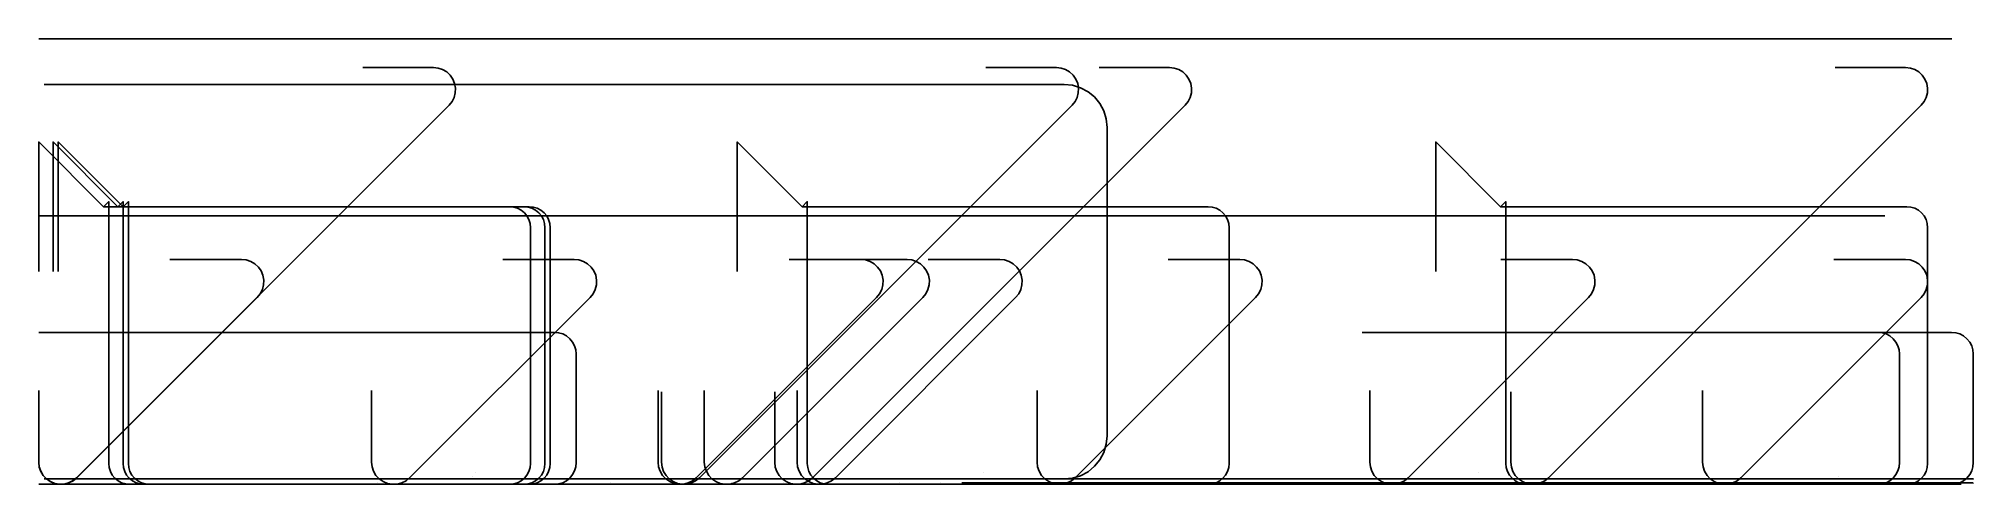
# Model space of a CAD drawing. Header units: metres. Extents: x 34 to 1475, y 34 to 366.
import ezdxf

# ---------------------------------------------------------------- set-up
doc = ezdxf.new("R2010")
doc.units = ezdxf.units.M
for name, color, linetype in [('RBAR-T10-F', 2, 'Continuous'), ('RBAR-T10-F1', 2, 'Continuous'), ('RBAR-T10-F2', 2, 'Continuous'), ('RBAR-T10-G', 2, 'Continuous'), ('RBAR-T16-H', 4, 'Continuous'), ('RBAR-T16-H1', 4, 'Continuous'), ('RBAR-T16-H2', 4, 'Continuous'), ('RBAR-T16-H3', 4, 'Continuous'), ('RBAR-T16-H4', 4, 'Continuous'), ('RBAR-T16-K', 4, 'Continuous'), ('RBAR-T16-K1', 4, 'Continuous'), ('RBAR-T16-K2', 4, 'Continuous'), ('RBAR-T16-K3', 4, 'Continuous'), ('RBAR-T16-K4', 4, 'Continuous'), ('RBAR-T16-L', 4, 'Continuous'), ('RBAR-T16-L1', 4, 'Continuous'), ('RBAR-T16-L2', 4, 'Continuous'), ('RBAR-T16-L3', 4, 'Continuous'), ('RBAR-T16-L4', 4, 'Continuous'), ('RBAR-T20-I', 5, 'Continuous'), ('RBAR-T20-I1', 5, 'Continuous'), ('RBAR-T25-J', 6, 'Continuous'), ('RBAR-T25-J1', 6, 'Continuous'), ('RBAR-T8-A', 1, 'Continuous'), ('RBAR-T8-A1', 1, 'Continuous'), ('RBAR-T8-A2', 1, 'Continuous'), ('RBAR-T8-A3', 1, 'Continuous'), ('RBAR-T8-B', 1, 'Continuous'), ('RBAR-T8-B1', 1, 'Continuous'), ('RBAR-T8-C', 1, 'Continuous'), ('RBAR-T8-D', 1, 'Continuous'), ('RBAR-T8-D1', 1, 'Continuous'), ('RBAR-T8-D2', 1, 'Continuous'), ('RBAR-T8-E', 1, 'Continuous'), ('RBAR-T8-E1', 1, 'Continuous')]:
    doc.layers.add(name, color=color, linetype=linetype)

msp = doc.modelspace()

# ---------------------------------------------------------------- linework, layer by layer
at = {"layer": 'RBAR-T10-F'}
for points in [[(286.3, 35, 38), (286.3, 35, 4413)], [(505.4, 35, 38), (505.4, 35, 4413)], [(550, 35, 35), (550, 35, 4410)], [(675, 35, 35), (675, 35, 4410)], [(800, 35, 35), (800, 35, 4410)], [(925, 35, 35), (925, 35, 4410)], [(940, 35, 38), (940, 35, 4413)], [(1050, 35, 35), (1050, 35, 4410)], [(1175, 35, 35), (1175, 35, 4410)], [(1300, 35, 35), (1300, 35, 4410)]]:
    msp.add_polyline3d(points, dxfattribs=at)
at = {"layer": 'RBAR-T10-F1'}
for points in [[(425, 35, 35), (425, 35, 5035)], [(550, 35, 35), (550, 35, 5035)], [(675, 35, 35), (675, 35, 5035)], [(800, 35, 35), (800, 35, 5035)], [(811.1, 35, 38), (811.1, 35, 5038)], [(824, 35, 38), (824, 35, 5038)], [(925, 35, 35), (925, 35, 5035)], [(1050, 35, 35), (1050, 35, 5035)], [(1175, 35, 35), (1175, 35, 5035)], [(1300, 35, 35), (1300, 35, 5035)]]:
    msp.add_polyline3d(points, dxfattribs=at)
at = {"layer": 'RBAR-T10-F2'}
for points in [[(460.1, 35, 38), (460.1, 35, 5088)], [(589, 35, 38), (589, 35, 5088)], [(706, 35, 38), (706, 35, 5088)], [(860.4, 35, 35), (860.4, 35, 5085)], [(1106.2, 35, 5), (1106.2, 35, 5055)], [(1352.1, 35, 5), (1352.1, 35, 5055)]]:
    msp.add_polyline3d(points, dxfattribs=at)
at = {"layer": 'RBAR-T10-G'}
for points in [[(721.6, 35, 305.4), (1454.6, 35, 305.4), (1458.6, 35, 305), (1462.4, 35, 303.9), (1466, 35, 302), (1469, 35, 299.5), (1471.6, 35, 296.4), (1473.5, 35, 292.9), (1474.6, 35, 289), (1475, 35, 285.1), (1475, 35, 0)], [(721.6, 35, 4602.7), (1454.6, 35, 4602.7), (1458.6, 35, 4602.3), (1462.4, 35, 4601.2), (1466, 35, 4599.3), (1469, 35, 4596.8), (1471.6, 35, 4593.7), (1473.5, 35, 4590.2), (1474.6, 35, 4586.3), (1475, 35, 4582.4), (1475, 35, 4297.3)]]:
    msp.add_polyline3d(points, dxfattribs=at)
at = {"layer": 'RBAR-T16-H'}
msp.add_polyline3d([(678.6, 38, 0), (1442.8, 38, 0), (1449.1, 38, 0.6), (1455.1, 38, 2.4), (1460.7, 38, 5.4), (1465.6, 38, 9.4), (1469.6, 38, 14.3), (1472.6, 38, 19.9), (1474.4, 38, 25.9), (1475, 38, 32.2), (1475, 38, 152.8), (1474.4, 38, 159.1), (1472.6, 38, 165.2), (1469.6, 38, 170.7), (1465.6, 38, 175.6), (1460.7, 38, 179.6), (1455.1, 38, 182.6), (1449.1, 38, 184.4), (1442.8, 38, 185), (678.6, 38, 185)], dxfattribs=at)
msp.add_polyline3d([(678.6, 38, 0), (1442.8, 38, 0), (1449.1, 38, 0.6), (1455.1, 38, 2.4), (1460.7, 38, 5.4), (1465.6, 38, 9.4), (1469.6, 38, 14.3), (1472.6, 38, 19.9), (1474.4, 38, 25.9), (1475, 38, 32.2), (1475, 38, 152.8), (1474.4, 38, 159.1), (1472.6, 38, 165.2), (1469.6, 38, 170.7), (1465.6, 38, 175.6), (1460.7, 38, 179.6), (1455.1, 38, 182.6), (1449.1, 38, 184.4), (1442.8, 38, 185), (678.6, 38, 185)], dxfattribs=at)
msp.add_polyline3d([(678.6, 38, 0), (1442.8, 38, 0), (1449.1, 38, 0.6), (1455.1, 38, 2.4), (1460.7, 38, 5.4), (1465.6, 38, 9.4), (1469.6, 38, 14.3), (1472.6, 38, 19.9), (1474.4, 38, 25.9), (1475, 38, 32.2), (1475, 38, 152.8), (1474.4, 38, 159.1), (1472.6, 38, 165.2), (1469.6, 38, 170.7), (1465.6, 38, 175.6), (1460.7, 38, 179.6), (1455.1, 38, 182.6), (1449.1, 38, 184.4), (1442.8, 38, 185), (678.6, 38, 185)], dxfattribs=at)
at = {"layer": 'RBAR-T16-H1'}
msp.add_polyline3d([(38, 38, 0), (797.8, 38, 0), (804.1, 38.6, 0), (810.1, 40.4, 0), (815.6, 43.4, 0), (820.5, 47.4, 0), (824.4, 52.2, 0), (827.4, 57.8, 0), (829.2, 63.8, 0), (829.8, 70, 0), (829.8, 299.9, 0), (829.2, 306.2, 0), (827.4, 312.2, 0), (824.4, 317.7, 0), (820.5, 322.6, 0), (815.6, 326.5, 0), (810.1, 329.5, 0), (804.1, 331.3, 0), (797.8, 331.9, 0), (38, 331.9, 0)], dxfattribs=at)
msp.add_polyline3d([(38, 38, 0), (797.8, 38, 0), (804.1, 38.6, 0), (810.1, 40.4, 0), (815.6, 43.4, 0), (820.5, 47.4, 0), (824.4, 52.2, 0), (827.4, 57.8, 0), (829.2, 63.8, 0), (829.8, 70, 0), (829.8, 299.9, 0), (829.2, 306.2, 0), (827.4, 312.2, 0), (824.4, 317.7, 0), (820.5, 322.6, 0), (815.6, 326.5, 0), (810.1, 329.5, 0), (804.1, 331.3, 0), (797.8, 331.9, 0), (38, 331.9, 0)], dxfattribs=at)
msp.add_polyline3d([(38, 38, 0), (797.8, 38, 0), (804.1, 38.6, 0), (810.1, 40.4, 0), (815.6, 43.4, 0), (820.5, 47.4, 0), (824.4, 52.2, 0), (827.4, 57.8, 0), (829.2, 63.8, 0), (829.8, 70, 0), (829.8, 299.9, 0), (829.2, 306.2, 0), (827.4, 312.2, 0), (824.4, 317.7, 0), (820.5, 322.6, 0), (815.6, 326.5, 0), (810.1, 329.5, 0), (804.1, 331.3, 0), (797.8, 331.9, 0), (38, 331.9, 0)], dxfattribs=at)
msp.add_polyline3d([(38, 38, 0), (797.8, 38, 0), (804.1, 38.6, 0), (810.1, 40.4, 0), (815.6, 43.4, 0), (820.5, 47.4, 0), (824.4, 52.2, 0), (827.4, 57.8, 0), (829.2, 63.8, 0), (829.8, 70, 0), (829.8, 299.9, 0), (829.2, 306.2, 0), (827.4, 312.2, 0), (824.4, 317.7, 0), (820.5, 322.6, 0), (815.6, 326.5, 0), (810.1, 329.5, 0), (804.1, 331.3, 0), (797.8, 331.9, 0), (38, 331.9, 0)], dxfattribs=at)
msp.add_polyline3d([(38, 38, 0), (797.8, 38, 0), (804.1, 38.6, 0), (810.1, 40.4, 0), (815.6, 43.4, 0), (820.5, 47.4, 0), (824.4, 52.2, 0), (827.4, 57.8, 0), (829.2, 63.8, 0), (829.8, 70, 0), (829.8, 299.9, 0), (829.2, 306.2, 0), (827.4, 312.2, 0), (824.4, 317.7, 0), (820.5, 322.6, 0), (815.6, 326.5, 0), (810.1, 329.5, 0), (804.1, 331.3, 0), (797.8, 331.9, 0), (38, 331.9, 0)], dxfattribs=at)
at = {"layer": 'RBAR-T16-H2'}
msp.add_polyline3d([(38, 38, 0), (801.8, 38, 0), (808, 38, 0.6), (814.1, 38, 2.4), (819.6, 38, 5.4), (824.5, 38, 9.4), (828.5, 38, 14.3), (831.5, 38, 19.9), (833.3, 38, 25.9), (833.9, 38, 32.2), (833.9, 38, 353.7), (833.3, 38, 360), (831.5, 38, 366.1), (828.5, 38, 371.6), (824.5, 38, 376.5), (819.6, 38, 380.5), (814.1, 38, 383.5), (808, 38, 385.3), (801.8, 38, 385.9), (38, 38, 385.9)], dxfattribs=at)
msp.add_polyline3d([(38, 38, 0), (801.8, 38, 0), (808, 38, 0.6), (814.1, 38, 2.4), (819.6, 38, 5.4), (824.5, 38, 9.4), (828.5, 38, 14.3), (831.5, 38, 19.9), (833.3, 38, 25.9), (833.9, 38, 32.2), (833.9, 38, 353.7), (833.3, 38, 360), (831.5, 38, 366.1), (828.5, 38, 371.6), (824.5, 38, 376.5), (819.6, 38, 380.5), (814.1, 38, 383.5), (808, 38, 385.3), (801.8, 38, 385.9), (38, 38, 385.9)], dxfattribs=at)
at = {"layer": 'RBAR-T16-H3'}
msp.add_polyline3d([(38, 38, 0), (796.1, 38, 0), (802.3, 38, 0.6), (808.3, 38, 2.4), (813.8, 38, 5.4), (818.7, 38, 9.3), (822.6, 38, 14.2), (825.6, 38, 19.7), (827.4, 38, 25.7), (828, 38, 31.9), (828, 38, 540.6), (827.4, 38, 546.9), (825.6, 38, 552.8), (822.6, 38, 558.4), (818.7, 38, 563.2), (813.8, 38, 567.2), (808.3, 38, 570.1), (802.3, 38, 571.9), (796.1, 38, 572.6), (38, 38, 572.6)], dxfattribs=at)
msp.add_polyline3d([(38, 38, 0), (796.1, 38, 0), (802.3, 38, 0.6), (808.3, 38, 2.4), (813.8, 38, 5.4), (818.7, 38, 9.3), (822.6, 38, 14.2), (825.6, 38, 19.7), (827.4, 38, 25.7), (828, 38, 31.9), (828, 38, 540.6), (827.4, 38, 546.9), (825.6, 38, 552.8), (822.6, 38, 558.4), (818.7, 38, 563.2), (813.8, 38, 567.2), (808.3, 38, 570.1), (802.3, 38, 571.9), (796.1, 38, 572.6), (38, 38, 572.6)], dxfattribs=at)
at = {"layer": 'RBAR-T16-H4'}
for points in [[(58.5, 38, 0), (818.4, 38, 0), (824.6, 38, 0.6), (830.6, 38, 2.4), (836.2, 38, 5.4), (841, 38, 9.4), (845, 38, 14.2), (848, 38, 19.8), (849.8, 38, 25.8), (850.4, 38, 32), (850.4, 38, 1336.8), (849.8, 38, 1343.1), (848, 38, 1349.1), (845, 38, 1354.6), (841, 38, 1359.5), (836.2, 38, 1363.4), (830.6, 38, 1366.4), (824.6, 38, 1368.2), (818.4, 38, 1368.8), (58.5, 38, 1368.8)], [(241.5, 38, 0), (1001.4, 38, 0), (1007.6, 38, 0.6), (1013.6, 38, 2.4), (1019.2, 38, 5.4), (1024, 38, 9.4), (1028, 38, 14.2), (1031, 38, 19.8), (1032.8, 38, 25.8), (1033.4, 38, 32), (1033.4, 38, 1336.8), (1032.8, 38, 1343.1), (1031, 38, 1349.1), (1028, 38, 1354.6), (1024, 38, 1359.5), (1019.2, 38, 1363.4), (1013.6, 38, 1366.4), (1007.6, 38, 1368.2), (1001.4, 38, 1368.8), (241.5, 38, 1368.8)]]:
    msp.add_polyline3d(points, dxfattribs=at)
at = {"layer": 'RBAR-T16-K'}
msp.add_polyline3d([(572.7, 38, 96), (572.7, 38, 1030.8), (572.6, 38, 1034.1), (572.1, 38, 1037.3), (571.2, 38, 1040.5), (356.6, 38, 1721.2), (355.8, 38, 1724.4), (355.3, 38, 1727.6), (355.1, 38, 1730.9), (355.1, 38, 4138.2), (355.3, 38, 4141.4), (355.8, 38, 4144.7), (356.6, 38, 4147.8), (430.7, 38, 4382.9), (431.5, 38, 4386.1), (432, 38, 4389.3), (432.2, 38, 4392.6), (432.2, 38, 5051)], dxfattribs=at)
at = {"layer": 'RBAR-T16-K1'}
msp.add_polyline3d([(1475, 38, 100), (1475, 38, 1034.8), (1474.8, 38, 1038.1), (1474.3, 38, 1041.3), (1473.5, 38, 1044.5), (1258.9, 38, 1725.3), (1258, 38, 1728.4), (1257.5, 38, 1731.7), (1257.4, 38, 1734.9), (1257.4, 38, 4182.4), (1257.5, 38, 4185.7), (1258, 38, 4188.9), (1258.9, 38, 4192.1), (1333, 38, 4427.1), (1333.8, 38, 4430.3), (1334.3, 38, 4433.5), (1334.5, 38, 4436.8), (1334.5, 38, 5055)], dxfattribs=at)
at = {"layer": 'RBAR-T16-K2'}
for points in [[(572.7, 38, 140), (572.7, 38, 1074.8), (572.6, 38, 1078.1), (572.1, 38, 1081.3), (571.2, 38, 1084.5), (356.6, 38, 1765.3), (355.8, 38, 1768.4), (355.3, 38, 1771.7), (355.1, 38, 1774.9), (355.1, 38, 4232.4), (355.3, 38, 4235.7), (355.8, 38, 4239), (356.6, 38, 4242.1), (430.7, 38, 4477.2), (431.5, 38, 4480.3), (432, 38, 4483.6), (432.2, 38, 4486.8), (432.2, 38, 5095)], [(1282.8, 38, 100), (1282.8, 38, 1034.8), (1282.6, 38, 1038.1), (1282.1, 38, 1041.3), (1281.3, 38, 1044.5), (1066.7, 38, 1725.3), (1065.8, 38, 1728.4), (1065.3, 38, 1731.7), (1065.2, 38, 1734.9), (1065.2, 38, 4192.4), (1065.3, 38, 4195.7), (1065.8, 38, 4199), (1066.7, 38, 4202.1), (1140.8, 38, 4437.2), (1141.6, 38, 4440.3), (1142.1, 38, 4443.6), (1142.3, 38, 4446.8), (1142.3, 38, 5055)]]:
    msp.add_polyline3d(points, dxfattribs=at)
at = {"layer": 'RBAR-T16-K3'}
for points in [[(1359.6, 38, 0), (1359.6, 38, 945.1), (1359.4, 38, 948.4), (1358.9, 38, 951.6), (1358.1, 38, 954.7), (1173.1, 38, 1541.5), (1172.3, 38, 1544.6), (1171.8, 38, 1547.9), (1171.6, 38, 1551.1), (1171.6, 38, 4091.3), (1171.8, 38, 4094.6), (1172.3, 38, 4097.8), (1173.1, 38, 4101), (1228.8, 38, 4277.6), (1229.6, 38, 4280.8), (1230.1, 38, 4284), (1230.3, 38, 4287.2), (1230.3, 38, 4962.4)], [(1466.4, 38, 0), (1466.4, 38, 945.1), (1466.2, 38, 948.4), (1465.7, 38, 951.6), (1464.9, 38, 954.7), (1279.9, 38, 1541.5), (1279.1, 38, 1544.6), (1278.6, 38, 1547.9), (1278.4, 38, 1551.1), (1278.4, 38, 4091.3), (1278.6, 38, 4094.6), (1279.1, 38, 4097.8), (1279.9, 38, 4101), (1335.6, 38, 4277.6), (1336.4, 38, 4280.8), (1336.9, 38, 4284), (1337.1, 38, 4287.2), (1337.1, 38, 4962.4)]]:
    msp.add_polyline3d(points, dxfattribs=at)
at = {"layer": 'RBAR-T16-K4'}
for points in [[(1110.6, 38, 38), (1110.6, 38, 986.9), (1110.4, 38, 990.2), (1109.9, 38, 993.4), (1109.1, 38, 996.6), (923.4, 38, 1585.7), (922.5, 38, 1588.8), (922, 38, 1592.1), (921.9, 38, 1595.3), (921.9, 38, 4180.9), (922, 38, 4184.2), (922.5, 38, 4187.4), (923.4, 38, 4190.6), (979.3, 38, 4367.9), (980.1, 38, 4371.1), (980.6, 38, 4374.3), (980.8, 38, 4377.6), (980.8, 38, 5000.2)], [(1222.3, 38, 92.8), (1222.3, 38, 1041.7), (1222.2, 38, 1045), (1221.7, 38, 1048.2), (1220.8, 38, 1051.4), (1035.1, 38, 1640.5), (1034.3, 38, 1643.6), (1033.8, 38, 1646.9), (1033.6, 38, 1650.1), (1033.6, 38, 4235.7), (1033.8, 38, 4239), (1034.3, 38, 4242.2), (1035.1, 38, 4245.4), (1091, 38, 4422.7), (1091.8, 38, 4425.9), (1092.3, 38, 4429.1), (1092.5, 38, 4432.4), (1092.5, 38, 5055)], [(1475, 38, 92.8), (1475, 38, 1041.7), (1474.8, 38, 1045), (1474.3, 38, 1048.2), (1473.5, 38, 1051.4), (1287.8, 38, 1640.5), (1286.9, 38, 1643.6), (1286.4, 38, 1646.9), (1286.3, 38, 1650.1), (1286.3, 38, 4235.7), (1286.4, 38, 4239), (1286.9, 38, 4242.2), (1287.8, 38, 4245.4), (1343.7, 38, 4422.7), (1344.5, 38, 4425.9), (1345, 38, 4429.1), (1345.2, 38, 4432.4), (1345.2, 38, 5055)], [(1475, 38, 0), (1475, 38, 948.9), (1474.8, 38, 952.2), (1474.3, 38, 955.4), (1473.5, 38, 958.6), (1287.8, 38, 1547.7), (1286.9, 38, 1550.8), (1286.4, 38, 1554.1), (1286.3, 38, 1557.3), (1286.3, 38, 4142.9), (1286.4, 38, 4146.2), (1286.9, 38, 4149.4), (1287.8, 38, 4152.6), (1343.7, 38, 4329.9), (1344.5, 38, 4333.1), (1345, 38, 4336.3), (1345.2, 38, 4339.6), (1345.2, 38, 4962.2)]]:
    msp.add_polyline3d(points, dxfattribs=at)
at = {"layer": 'RBAR-T16-L'}
msp.add_polyline3d([(483.9, 38, 50.2), (483.9, 38, 641.7), (483.7, 38, 645), (483.2, 38, 648.2), (482.4, 38, 651.4), (260.8, 38, 1354.2), (260, 38, 1357.4), (259.5, 38, 1360.6), (259.3, 38, 1363.9), (259.3, 38, 4290.8)], dxfattribs=at)
at = {"layer": 'RBAR-T16-L1'}
msp.add_polyline3d([(506.2, 38, 768.1), (506.2, 38, 1672.4), (506, 38, 1675.6), (505.5, 38, 1678.9), (504.7, 38, 1682), (356.6, 38, 2151.7), (355.8, 38, 2154.9), (355.3, 38, 2158.1), (355.1, 38, 2161.4), (355.1, 38, 5095)], dxfattribs=at)
at = {"layer": 'RBAR-T16-L2'}
msp.add_polyline3d([(984.3, 38, 38), (984.3, 38, 966.3), (984.1, 38, 969.6), (983.6, 38, 972.8), (982.8, 38, 976), (821.3, 38, 1488.2), (820.5, 38, 1491.3), (820, 38, 1494.6), (819.8, 38, 1497.8), (819.8, 38, 4387.8)], dxfattribs=at)
at = {"layer": 'RBAR-T16-L3'}
msp.add_polyline3d([(981.3, 38, 38), (981.3, 38, 966.3), (981.1, 38, 969.6), (980.6, 38, 972.8), (979.8, 38, 976), (821.3, 38, 1478.6), (820.5, 38, 1481.8), (820, 38, 1485), (819.8, 38, 1488.3), (819.8, 38, 4388.3)], dxfattribs=at)
at = {"layer": 'RBAR-T16-L4'}
for points in [[(1227.4, 38, 48), (1227.4, 38, 977.4), (1227.2, 38, 980.6), (1226.7, 38, 983.9), (1225.9, 38, 987), (1097.4, 38, 1394.4), (1096.6, 38, 1397.6), (1096.1, 38, 1400.8), (1096, 38, 1404.1), (1096, 38, 4402.9)], [(1475, 38, 48), (1475, 38, 977.4), (1474.8, 38, 980.6), (1474.3, 38, 983.9), (1473.5, 38, 987), (1345.1, 38, 1394.4), (1344.2, 38, 1397.6), (1343.7, 38, 1400.8), (1343.6, 38, 1404.1), (1343.6, 38, 4402.9)]]:
    msp.add_polyline3d(points, dxfattribs=at)
at = {"layer": 'RBAR-T20-I'}
msp.add_polyline3d([(357.1, 40, 3070), (357.1, 40, 5095)], dxfattribs=at)
at = {"layer": 'RBAR-T20-I1'}
msp.add_polyline3d([(1374.9, 40, 2355), (1374.9, 40, 5055)], dxfattribs=at)
at = {"layer": 'RBAR-T25-J'}
for points in [[(359.6, 42.5, 3185), (359.6, 42.5, 5035)], [(737.5, 42.5, 3202.5), (737.5, 42.5, 5052.5)], [(1106.2, 42.5, 42.5), (1106.2, 42.5, 1892.5)]]:
    msp.add_polyline3d(points, dxfattribs=at)
at = {"layer": 'RBAR-T25-J1'}
msp.add_polyline3d([(359.6, 42.5, 1895), (359.6, 42.5, 5095)], dxfattribs=at)
at = {"layer": 'RBAR-T8-A'}
for points in [[(34, 34, 0), (634, 34, 0)], [(34, 34, 0), (634, 34, 0)], [(34, 34, 0), (634, 34, 0)], [(841, 34, 0), (1441, 34, 0)], [(841, 34, 0), (1441, 34, 0)]]:
    msp.add_polyline3d(points, dxfattribs=at)
at = {"layer": 'RBAR-T8-A1'}
for points in [[(34, 34, 0), (1134, 34, 0)], [(34, 34, 0), (1134, 34, 0)], [(366, 34, 0), (1466, 34, 0)], [(366, 34, 0), (1466, 34, 0)], [(366, 34, 0), (1466, 34, 0)]]:
    msp.add_polyline3d(points, dxfattribs=at)
at = {"layer": 'RBAR-T8-A2'}
for points in [[(34, 366, 0), (1409, 366, 0)], [(34, 366, 0), (1409, 366, 0)], [(34, 366, 0), (1409, 366, 0)], [(34, 366, 0), (1409, 366, 0)], [(34, 234, 0), (1409, 234, 0)], [(34, 234, 0), (1409, 234, 0)], [(34, 234, 0), (1409, 234, 0)], [(34, 234, 0), (1409, 234, 0)], [(34, 234, 0), (1409, 234, 0)], [(34, 234, 0), (1409, 234, 0)], [(34, 234, 0), (1409, 234, 0)], [(34, 234, 0), (1409, 234, 0)], [(34, 234, 0), (1409, 234, 0)], [(34, 234, 0), (1409, 234, 0)], [(34, 234, 0), (1409, 234, 0)], [(34, 234, 0), (1409, 234, 0)], [(34, 234, 0), (1409, 234, 0)], [(34, 234, 0), (1409, 234, 0)], [(34, 234, 0), (1409, 234, 0)], [(34, 234, 0), (1409, 234, 0)], [(34, 234, 0), (1409, 234, 0)], [(34, 234, 0), (1409, 234, 0)], [(34, 234, 0), (1409, 234, 0)], [(34, 234, 0), (1409, 234, 0)], [(34, 234, 0), (1409, 234, 0)], [(34, 234, 0), (1409, 234, 0)], [(34, 234, 0), (1409, 234, 0)], [(34, 234, 0), (1409, 234, 0)], [(34, 234, 0), (1409, 234, 0)], [(34, 234, 0), (1409, 234, 0)]]:
    msp.add_polyline3d(points, dxfattribs=at)
at = {"layer": 'RBAR-T8-A3'}
msp.add_polyline3d([(34, 366, 0), (1459, 366, 0)], dxfattribs=at)
msp.add_polyline3d([(34, 366, 0), (1459, 366, 0)], dxfattribs=at)
msp.add_polyline3d([(34, 366, 0), (1459, 366, 0)], dxfattribs=at)
msp.add_polyline3d([(34, 366, 0), (1459, 366, 0)], dxfattribs=at)
msp.add_polyline3d([(34, 366, 0), (1459, 366, 0)], dxfattribs=at)
msp.add_polyline3d([(34, 366, 0), (1459, 366, 0)], dxfattribs=at)
msp.add_polyline3d([(34, 366, 0), (1459, 366, 0)], dxfattribs=at)
msp.add_polyline3d([(34, 366, 0), (1459, 366, 0)], dxfattribs=at)
msp.add_polyline3d([(34, 366, 0), (1459, 366, 0)], dxfattribs=at)
msp.add_polyline3d([(34, 366, 0), (1459, 366, 0)], dxfattribs=at)
msp.add_polyline3d([(34, 366, 0), (1459, 366, 0)], dxfattribs=at)
msp.add_polyline3d([(34, 366, 0), (1459, 366, 0)], dxfattribs=at)
msp.add_polyline3d([(34, 366, 0), (1459, 366, 0)], dxfattribs=at)
msp.add_polyline3d([(34, 366, 0), (1459, 366, 0)], dxfattribs=at)
msp.add_polyline3d([(34, 366, 0), (1459, 366, 0)], dxfattribs=at)
msp.add_polyline3d([(34, 366, 0), (1459, 366, 0)], dxfattribs=at)
msp.add_polyline3d([(34, 366, 0), (1459, 366, 0)], dxfattribs=at)
msp.add_polyline3d([(34, 366, 0), (1459, 366, 0)], dxfattribs=at)
msp.add_polyline3d([(34, 366, 0), (1459, 366, 0)], dxfattribs=at)
msp.add_polyline3d([(34, 366, 0), (1459, 366, 0)], dxfattribs=at)
msp.add_polyline3d([(34, 366, 0), (1459, 366, 0)], dxfattribs=at)
msp.add_polyline3d([(34, 366, 0), (1459, 366, 0)], dxfattribs=at)
msp.add_polyline3d([(34, 366, 0), (1459, 366, 0)], dxfattribs=at)
msp.add_polyline3d([(34, 366, 0), (1459, 366, 0)], dxfattribs=at)
msp.add_polyline3d([(34, 366, 0), (1459, 366, 0)], dxfattribs=at)
msp.add_polyline3d([(34, 366, 0), (1459, 366, 0)], dxfattribs=at)
msp.add_polyline3d([(34, 366, 0), (1459, 366, 0)], dxfattribs=at)
msp.add_polyline3d([(34, 366, 0), (1459, 366, 0)], dxfattribs=at)
msp.add_polyline3d([(34, 366, 0), (1459, 366, 0)], dxfattribs=at)
msp.add_polyline3d([(34, 366, 0), (1459, 366, 0)], dxfattribs=at)
at = {"layer": 'RBAR-T8-B'}
for points in [[(351.1, 34, 1592.2), (737.6, 34, 1592.2), (740.8, 34, 1592.5), (743.9, 34, 1593.4), (746.7, 34, 1594.9), (749.2, 34, 1597), (751.2, 34, 1599.4), (752.7, 34, 1602.2), (753.6, 34, 1605.3), (753.9, 34, 1608.5), (753.9, 34, 1659.3), (753.6, 34, 1662.5), (752.7, 34, 1665.6), (751.2, 34, 1668.4), (749.2, 34, 1670.8), (746.7, 34, 1672.9), (743.9, 34, 1674.4), (740.8, 34, 1675.3), (737.6, 34, 1675.6), (351.1, 34, 1675.6)], [(351.1, 34, 2229.1), (737.6, 34, 2229.1), (740.8, 34, 2229.4), (743.9, 34, 2230.3), (746.7, 34, 2231.8), (749.2, 34, 2233.8), (751.2, 34, 2236.3), (752.7, 34, 2239.1), (753.6, 34, 2242.2), (753.9, 34, 2245.3), (753.9, 34, 2296.2), (753.6, 34, 2299.4), (752.7, 34, 2302.4), (751.2, 34, 2305.2), (749.2, 34, 2307.7), (746.7, 34, 2309.7), (743.9, 34, 2311.2), (740.8, 34, 2312.2), (737.6, 34, 2312.5), (351.1, 34, 2312.5)], [(351.1, 34, 2865.9), (737.6, 34, 2865.9), (740.8, 34, 2866.3), (743.9, 34, 2867.2), (746.7, 34, 2868.7), (749.2, 34, 2870.7), (751.2, 34, 2873.2), (752.7, 34, 2876), (753.6, 34, 2879), (753.9, 34, 2882.2), (753.9, 34, 2933.1), (753.6, 34, 2936.2), (752.7, 34, 2939.3), (751.2, 34, 2942.1), (749.2, 34, 2944.6), (746.7, 34, 2946.6), (743.9, 34, 2948.1), (740.8, 34, 2949), (737.6, 34, 2949.3), (351.1, 34, 2949.3)], [(351.1, 34, 3502.8), (737.6, 34, 3502.8), (740.8, 34, 3503.1), (743.9, 34, 3504.1), (746.7, 34, 3505.6), (749.2, 34, 3507.6), (751.2, 34, 3510), (752.7, 34, 3512.9), (753.6, 34, 3515.9), (753.9, 34, 3519.1), (753.9, 34, 3569.9), (753.6, 34, 3573.1), (752.7, 34, 3576.2), (751.2, 34, 3579), (749.2, 34, 3581.5), (746.7, 34, 3583.5), (743.9, 34, 3585), (740.8, 34, 3585.9), (737.6, 34, 3586.2), (351.1, 34, 3586.2)], [(351.1, 34, 4139.7), (737.6, 34, 4139.7), (740.8, 34, 4140), (743.9, 34, 4140.9), (746.7, 34, 4142.4), (749.2, 34, 4144.5), (751.2, 34, 4146.9), (752.7, 34, 4149.7), (753.6, 34, 4152.8), (753.9, 34, 4156), (753.9, 34, 4206.8), (753.6, 34, 4210), (752.7, 34, 4213.1), (751.2, 34, 4215.9), (749.2, 34, 4218.3), (746.7, 34, 4220.4), (743.9, 34, 4221.9), (740.8, 34, 4222.8), (737.6, 34, 4223.1), (351.1, 34, 4223.1)], [(351.1, 34, 4776.6), (737.6, 34, 4776.6), (740.8, 34, 4776.9), (743.9, 34, 4777.8), (746.7, 34, 4779.3), (749.2, 34, 4781.3), (751.2, 34, 4783.8), (752.7, 34, 4786.6), (753.6, 34, 4789.7), (753.9, 34, 4792.8), (753.9, 34, 4843.7), (753.6, 34, 4846.9), (752.7, 34, 4849.9), (751.2, 34, 4852.7), (749.2, 34, 4855.2), (746.7, 34, 4857.2), (743.9, 34, 4858.7), (740.8, 34, 4859.7), (737.6, 34, 4860), (351.1, 34, 4860)], [(815.8, 34, 866.1), (1202.3, 34, 866.1), (1205.5, 34, 866.4), (1208.6, 34, 867.3), (1211.4, 34, 868.8), (1213.9, 34, 870.8), (1215.9, 34, 873.3), (1217.4, 34, 876.1), (1218.3, 34, 879.2), (1218.6, 34, 882.3), (1218.6, 34, 933.2), (1218.3, 34, 936.4), (1217.4, 34, 939.4), (1215.9, 34, 942.2), (1213.9, 34, 944.7), (1211.4, 34, 946.7), (1208.6, 34, 948.2), (1205.5, 34, 949.2), (1202.3, 34, 949.5), (815.8, 34, 949.5)], [(815.8, 34, 883.3), (1202.3, 34, 883.3), (1205.5, 34, 883.6), (1208.6, 34, 884.5), (1211.4, 34, 886), (1213.9, 34, 888), (1215.9, 34, 890.5), (1217.4, 34, 893.3), (1218.3, 34, 896.4), (1218.6, 34, 899.6), (1218.6, 34, 950.4), (1218.3, 34, 953.6), (1217.4, 34, 956.6), (1215.9, 34, 959.5), (1213.9, 34, 961.9), (1211.4, 34, 963.9), (1208.6, 34, 965.5), (1205.5, 34, 966.4), (1202.3, 34, 966.7), (815.8, 34, 966.7)], [(815.8, 34, 1058), (1202.3, 34, 1058), (1205.5, 34, 1058.3), (1208.6, 34, 1059.2), (1211.4, 34, 1060.7), (1213.9, 34, 1062.7), (1215.9, 34, 1065.2), (1217.4, 34, 1068), (1218.3, 34, 1071.1), (1218.6, 34, 1074.3), (1218.6, 34, 1125.1), (1218.3, 34, 1128.3), (1217.4, 34, 1131.3), (1215.9, 34, 1134.2), (1213.9, 34, 1136.6), (1211.4, 34, 1138.7), (1208.6, 34, 1140.2), (1205.5, 34, 1141.1), (1202.3, 34, 1141.4), (815.8, 34, 1141.4)], [(815.8, 34, 1075.1), (1202.3, 34, 1075.1), (1205.5, 34, 1075.4), (1208.6, 34, 1076.4), (1211.4, 34, 1077.9), (1213.9, 34, 1079.9), (1215.9, 34, 1082.3), (1217.4, 34, 1085.2), (1218.3, 34, 1088.2), (1218.6, 34, 1091.4), (1218.6, 34, 1142.2), (1218.3, 34, 1145.4), (1217.4, 34, 1148.5), (1215.9, 34, 1151.3), (1213.9, 34, 1153.8), (1211.4, 34, 1155.8), (1208.6, 34, 1157.3), (1205.5, 34, 1158.2), (1202.3, 34, 1158.5), (815.8, 34, 1158.5)], [(815.8, 34, 1249.9), (1202.3, 34, 1249.9), (1205.5, 34, 1250.2), (1208.6, 34, 1251.1), (1211.4, 34, 1252.6), (1213.9, 34, 1254.7), (1215.9, 34, 1257.1), (1217.4, 34, 1259.9), (1218.3, 34, 1263), (1218.6, 34, 1266.2), (1218.6, 34, 1317), (1218.3, 34, 1320.2), (1217.4, 34, 1323.3), (1215.9, 34, 1326.1), (1213.9, 34, 1328.5), (1211.4, 34, 1330.6), (1208.6, 34, 1332.1), (1205.5, 34, 1333), (1202.3, 34, 1333.3), (815.8, 34, 1333.3)], [(815.8, 34, 1266.9), (1202.3, 34, 1266.9), (1205.5, 34, 1267.3), (1208.6, 34, 1268.2), (1211.4, 34, 1269.7), (1213.9, 34, 1271.7), (1215.9, 34, 1274.2), (1217.4, 34, 1277), (1218.3, 34, 1280), (1218.6, 34, 1283.2), (1218.6, 34, 1334.1), (1218.3, 34, 1337.3), (1217.4, 34, 1340.3), (1215.9, 34, 1343.1), (1213.9, 34, 1345.6), (1211.4, 34, 1347.6), (1208.6, 34, 1349.1), (1205.5, 34, 1350), (1202.3, 34, 1350.4), (815.8, 34, 1350.4)], [(815.8, 34, 1441.8), (1202.3, 34, 1441.8), (1205.5, 34, 1442.1), (1208.6, 34, 1443), (1211.4, 34, 1444.6), (1213.9, 34, 1446.6), (1215.9, 34, 1449), (1217.4, 34, 1451.9), (1218.3, 34, 1454.9), (1218.6, 34, 1458.1), (1218.6, 34, 1508.9), (1218.3, 34, 1512.1), (1217.4, 34, 1515.2), (1215.9, 34, 1518), (1213.9, 34, 1520.5), (1211.4, 34, 1522.5), (1208.6, 34, 1524), (1205.5, 34, 1524.9), (1202.3, 34, 1525.2), (815.8, 34, 1525.2)], [(815.8, 34, 1458.8), (1202.3, 34, 1458.8), (1205.5, 34, 1459.1), (1208.6, 34, 1460), (1211.4, 34, 1461.5), (1213.9, 34, 1463.5), (1215.9, 34, 1466), (1217.4, 34, 1468.8), (1218.3, 34, 1471.9), (1218.6, 34, 1475.1), (1218.6, 34, 1525.9), (1218.3, 34, 1529.1), (1217.4, 34, 1532.1), (1215.9, 34, 1535), (1213.9, 34, 1537.4), (1211.4, 34, 1539.4), (1208.6, 34, 1541), (1205.5, 34, 1541.9), (1202.3, 34, 1542.2), (815.8, 34, 1542.2)], [(815.8, 34, 1633.7), (1202.3, 34, 1633.7), (1205.5, 34, 1634), (1208.6, 34, 1635), (1211.4, 34, 1636.5), (1213.9, 34, 1638.5), (1215.9, 34, 1641), (1217.4, 34, 1643.8), (1218.3, 34, 1646.8), (1218.6, 34, 1650), (1218.6, 34, 1700.9), (1218.3, 34, 1704), (1217.4, 34, 1707.1), (1215.9, 34, 1709.9), (1213.9, 34, 1712.4), (1211.4, 34, 1714.4), (1208.6, 34, 1715.9), (1205.5, 34, 1716.8), (1202.3, 34, 1717.1), (815.8, 34, 1717.1)], [(815.8, 34, 1650.6), (1202.3, 34, 1650.6), (1205.5, 34, 1650.9), (1208.6, 34, 1651.8), (1211.4, 34, 1653.4), (1213.9, 34, 1655.4), (1215.9, 34, 1657.8), (1217.4, 34, 1660.7), (1218.3, 34, 1663.7), (1218.6, 34, 1666.9), (1218.6, 34, 1717.7), (1218.3, 34, 1720.9), (1217.4, 34, 1724), (1215.9, 34, 1726.8), (1213.9, 34, 1729.3), (1211.4, 34, 1731.3), (1208.6, 34, 1732.8), (1205.5, 34, 1733.7), (1202.3, 34, 1734), (815.8, 34, 1734)], [(1038.2, 34, 0), (1424.7, 34, 0), (1427.9, 34, 0.3), (1431, 34, 1.2), (1433.8, 34, 2.7), (1436.2, 34, 4.8), (1438.3, 34, 7.2), (1439.8, 34, 10), (1440.7, 34, 13.1), (1441, 34, 16.3), (1441, 34, 67.1), (1440.7, 34, 70.3), (1439.8, 34, 73.4), (1438.3, 34, 76.2), (1436.2, 34, 78.6), (1433.8, 34, 80.7), (1431, 34, 82.2), (1427.9, 34, 83.1), (1424.7, 34, 83.4), (1038.2, 34, 83.4)], [(1038.2, 34, 0), (1424.7, 34, 0), (1427.9, 34, 0.3), (1431, 34, 1.2), (1433.8, 34, 2.7), (1436.2, 34, 4.8), (1438.3, 34, 7.2), (1439.8, 34, 10), (1440.7, 34, 13.1), (1441, 34, 16.3), (1441, 34, 67.1), (1440.7, 34, 70.3), (1439.8, 34, 73.4), (1438.3, 34, 76.2), (1436.2, 34, 78.6), (1433.8, 34, 80.7), (1431, 34, 82.2), (1427.9, 34, 83.1), (1424.7, 34, 83.4), (1038.2, 34, 83.4)], [(1038.2, 34, 0), (1424.7, 34, 0), (1427.9, 34, 0.3), (1431, 34, 1.2), (1433.8, 34, 2.7), (1436.2, 34, 4.8), (1438.3, 34, 7.2), (1439.8, 34, 10), (1440.7, 34, 13.1), (1441, 34, 16.3), (1441, 34, 67.1), (1440.7, 34, 70.3), (1439.8, 34, 73.4), (1438.3, 34, 76.2), (1436.2, 34, 78.6), (1433.8, 34, 80.7), (1431, 34, 82.2), (1427.9, 34, 83.1), (1424.7, 34, 83.4), (1038.2, 34, 83.4)], [(1038.2, 34, 0), (1424.7, 34, 0), (1427.9, 34, 0.3), (1431, 34, 1.2), (1433.8, 34, 2.7), (1436.2, 34, 4.8), (1438.3, 34, 7.2), (1439.8, 34, 10), (1440.7, 34, 13.1), (1441, 34, 16.3), (1441, 34, 67.1), (1440.7, 34, 70.3), (1439.8, 34, 73.4), (1438.3, 34, 76.2), (1436.2, 34, 78.6), (1433.8, 34, 80.7), (1431, 34, 82.2), (1427.9, 34, 83.1), (1424.7, 34, 83.4), (1038.2, 34, 83.4)], [(1038.2, 34, 0), (1424.7, 34, 0), (1427.9, 34, 0.3), (1431, 34, 1.2), (1433.8, 34, 2.7), (1436.2, 34, 4.8), (1438.3, 34, 7.2), (1439.8, 34, 10), (1440.7, 34, 13.1), (1441, 34, 16.3), (1441, 34, 67.1), (1440.7, 34, 70.3), (1439.8, 34, 73.4), (1438.3, 34, 76.2), (1436.2, 34, 78.6), (1433.8, 34, 80.7), (1431, 34, 82.2), (1427.9, 34, 83.1), (1424.7, 34, 83.4), (1038.2, 34, 83.4)], [(1038.2, 34, 0), (1424.7, 34, 0), (1427.9, 34, 0.3), (1431, 34, 1.2), (1433.8, 34, 2.7), (1436.2, 34, 4.8), (1438.3, 34, 7.2), (1439.8, 34, 10), (1440.7, 34, 13.1), (1441, 34, 16.3), (1441, 34, 67.1), (1440.7, 34, 70.3), (1439.8, 34, 73.4), (1438.3, 34, 76.2), (1436.2, 34, 78.6), (1433.8, 34, 80.7), (1431, 34, 82.2), (1427.9, 34, 83.1), (1424.7, 34, 83.4), (1038.2, 34, 83.4)], [(1038.2, 34, 0), (1424.7, 34, 0), (1427.9, 34, 0.3), (1431, 34, 1.2), (1433.8, 34, 2.7), (1436.2, 34, 4.8), (1438.3, 34, 7.2), (1439.8, 34, 10), (1440.7, 34, 13.1), (1441, 34, 16.3), (1441, 34, 67.1), (1440.7, 34, 70.3), (1439.8, 34, 73.4), (1438.3, 34, 76.2), (1436.2, 34, 78.6), (1433.8, 34, 80.7), (1431, 34, 82.2), (1427.9, 34, 83.1), (1424.7, 34, 83.4), (1038.2, 34, 83.4)]]:
    msp.add_polyline3d(points, dxfattribs=at)
at = {"layer": 'RBAR-T8-B1'}
for points in [[(34, 34, 0), (418.2, 34, 0), (421.3, 34.3, 0), (424.4, 35.2, 0), (427.2, 36.7, 0), (429.6, 38.7, 0), (431.6, 41.2, 0), (433.1, 44, 0), (434.1, 47, 0), (434.4, 50.2, 0), (434.4, 131.1, 0), (434.1, 134.2, 0), (433.1, 137.2, 0), (431.6, 140, 0), (429.6, 142.5, 0), (427.2, 144.5, 0), (424.4, 146, 0), (421.3, 146.9, 0), (418.2, 147.2, 0), (34, 147.2, 0)], [(1019.7, 34, 0), (1403.9, 34, 0), (1407, 34.3, 0), (1410.1, 35.2, 0), (1412.9, 36.7, 0), (1415.3, 38.7, 0), (1417.3, 41.2, 0), (1418.8, 44, 0), (1419.7, 47, 0), (1420, 50.2, 0), (1420, 131.1, 0), (1419.7, 134.2, 0), (1418.8, 137.2, 0), (1417.3, 140, 0), (1415.3, 142.5, 0), (1412.9, 144.5, 0), (1410.1, 146, 0), (1407, 146.9, 0), (1403.9, 147.2, 0), (1019.7, 147.2, 0)], [(1019.7, 34, 0), (1403.9, 34, 0), (1407, 34.3, 0), (1410.1, 35.2, 0), (1412.9, 36.7, 0), (1415.3, 38.7, 0), (1417.3, 41.2, 0), (1418.8, 44, 0), (1419.7, 47, 0), (1420, 50.2, 0), (1420, 131.1, 0), (1419.7, 134.2, 0), (1418.8, 137.2, 0), (1417.3, 140, 0), (1415.3, 142.5, 0), (1412.9, 144.5, 0), (1410.1, 146, 0), (1407, 146.9, 0), (1403.9, 147.2, 0), (1019.7, 147.2, 0)], [(1019.7, 34, 0), (1403.9, 34, 0), (1407, 34.3, 0), (1410.1, 35.2, 0), (1412.9, 36.7, 0), (1415.3, 38.7, 0), (1417.3, 41.2, 0), (1418.8, 44, 0), (1419.7, 47, 0), (1420, 50.2, 0), (1420, 131.1, 0), (1419.7, 134.2, 0), (1418.8, 137.2, 0), (1417.3, 140, 0), (1415.3, 142.5, 0), (1412.9, 144.5, 0), (1410.1, 146, 0), (1407, 146.9, 0), (1403.9, 147.2, 0), (1019.7, 147.2, 0)], [(1019.7, 34, 0), (1403.9, 34, 0), (1407, 34.3, 0), (1410.1, 35.2, 0), (1412.9, 36.7, 0), (1415.3, 38.7, 0), (1417.3, 41.2, 0), (1418.8, 44, 0), (1419.7, 47, 0), (1420, 50.2, 0), (1420, 131.1, 0), (1419.7, 134.2, 0), (1418.8, 137.2, 0), (1417.3, 140, 0), (1415.3, 142.5, 0), (1412.9, 144.5, 0), (1410.1, 146, 0), (1407, 146.9, 0), (1403.9, 147.2, 0), (1019.7, 147.2, 0)], [(1019.7, 34, 0), (1403.9, 34, 0), (1407, 34.3, 0), (1410.1, 35.2, 0), (1412.9, 36.7, 0), (1415.3, 38.7, 0), (1417.3, 41.2, 0), (1418.8, 44, 0), (1419.7, 47, 0), (1420, 50.2, 0), (1420, 131.1, 0), (1419.7, 134.2, 0), (1418.8, 137.2, 0), (1417.3, 140, 0), (1415.3, 142.5, 0), (1412.9, 144.5, 0), (1410.1, 146, 0), (1407, 146.9, 0), (1403.9, 147.2, 0), (1019.7, 147.2, 0)], [(1019.7, 34, 0), (1403.9, 34, 0), (1407, 34.3, 0), (1410.1, 35.2, 0), (1412.9, 36.7, 0), (1415.3, 38.7, 0), (1417.3, 41.2, 0), (1418.8, 44, 0), (1419.7, 47, 0), (1420, 50.2, 0), (1420, 131.1, 0), (1419.7, 134.2, 0), (1418.8, 137.2, 0), (1417.3, 140, 0), (1415.3, 142.5, 0), (1412.9, 144.5, 0), (1410.1, 146, 0), (1407, 146.9, 0), (1403.9, 147.2, 0), (1019.7, 147.2, 0)], [(1019.7, 34, 0), (1403.9, 34, 0), (1407, 34.3, 0), (1410.1, 35.2, 0), (1412.9, 36.7, 0), (1415.3, 38.7, 0), (1417.3, 41.2, 0), (1418.8, 44, 0), (1419.7, 47, 0), (1420, 50.2, 0), (1420, 131.1, 0), (1419.7, 134.2, 0), (1418.8, 137.2, 0), (1417.3, 140, 0), (1415.3, 142.5, 0), (1412.9, 144.5, 0), (1410.1, 146, 0), (1407, 146.9, 0), (1403.9, 147.2, 0), (1019.7, 147.2, 0)], [(1019.7, 34, 0), (1403.9, 34, 0), (1407, 34.3, 0), (1410.1, 35.2, 0), (1412.9, 36.7, 0), (1415.3, 38.7, 0), (1417.3, 41.2, 0), (1418.8, 44, 0), (1419.7, 47, 0), (1420, 50.2, 0), (1420, 131.1, 0), (1419.7, 134.2, 0), (1418.8, 137.2, 0), (1417.3, 140, 0), (1415.3, 142.5, 0), (1412.9, 144.5, 0), (1410.1, 146, 0), (1407, 146.9, 0), (1403.9, 147.2, 0), (1019.7, 147.2, 0)], [(1019.7, 34, 0), (1403.9, 34, 0), (1407, 34.3, 0), (1410.1, 35.2, 0), (1412.9, 36.7, 0), (1415.3, 38.7, 0), (1417.3, 41.2, 0), (1418.8, 44, 0), (1419.7, 47, 0), (1420, 50.2, 0), (1420, 131.1, 0), (1419.7, 134.2, 0), (1418.8, 137.2, 0), (1417.3, 140, 0), (1415.3, 142.5, 0), (1412.9, 144.5, 0), (1410.1, 146, 0), (1407, 146.9, 0), (1403.9, 147.2, 0), (1019.7, 147.2, 0)], [(1074.6, 34, 0), (1458.8, 34, 0), (1462, 34.3, 0), (1465, 35.2, 0), (1467.8, 36.7, 0), (1470.3, 38.7, 0), (1472.3, 41.2, 0), (1473.8, 44, 0), (1474.7, 47, 0), (1475, 50.2, 0), (1475, 131.1, 0), (1474.7, 134.2, 0), (1473.8, 137.2, 0), (1472.3, 140, 0), (1470.3, 142.5, 0), (1467.8, 144.5, 0), (1465, 146, 0), (1462, 146.9, 0), (1458.8, 147.2, 0), (1074.6, 147.2, 0)], [(1074.6, 34, 0), (1458.8, 34, 0), (1462, 34.3, 0), (1465, 35.2, 0), (1467.8, 36.7, 0), (1470.3, 38.7, 0), (1472.3, 41.2, 0), (1473.8, 44, 0), (1474.7, 47, 0), (1475, 50.2, 0), (1475, 131.1, 0), (1474.7, 134.2, 0), (1473.8, 137.2, 0), (1472.3, 140, 0), (1470.3, 142.5, 0), (1467.8, 144.5, 0), (1465, 146, 0), (1462, 146.9, 0), (1458.8, 147.2, 0), (1074.6, 147.2, 0)]]:
    msp.add_polyline3d(points, dxfattribs=at)
at = {"layer": 'RBAR-T8-C'}
for points in [[(350, 34, 5058.8), (600.9, 34, 5058.8), (604.1, 34, 5058.5), (607.1, 34, 5057.6), (610, 34, 5056.1), (612.5, 34, 5054), (614.5, 34, 5051.5), (616, 34, 5048.7), (616.9, 34, 5045.6), (617.3, 34, 5042.4), (617.3, 34, 4469)], [(350, 34, 5095), (600.9, 34, 5095), (604.1, 34, 5094.7), (607.1, 34, 5093.8), (610, 34, 5092.2), (612.5, 34, 5090.2), (614.5, 34, 5087.7), (616, 34, 5084.9), (616.9, 34, 5081.8), (617.3, 34, 5078.6), (617.3, 34, 4505.2)], [(350, 34, 5095), (600.9, 34, 5095), (604.1, 34, 5094.7), (607.1, 34, 5093.8), (610, 34, 5092.2), (612.5, 34, 5090.2), (614.5, 34, 5087.7), (616, 34, 5084.9), (616.9, 34, 5081.8), (617.3, 34, 5078.6), (617.3, 34, 4505.2)], [(350, 34, 5095), (600.9, 34, 5095), (604.1, 34, 5094.7), (607.1, 34, 5093.8), (610, 34, 5092.2), (612.5, 34, 5090.2), (614.5, 34, 5087.7), (616, 34, 5084.9), (616.9, 34, 5081.8), (617.3, 34, 5078.6), (617.3, 34, 4505.2)]]:
    msp.add_polyline3d(points, dxfattribs=at)
at = {"layer": 'RBAR-T8-D'}
for points in [[(400, 34, 362), (577.7, 34, 362), (580.8, 34, 361.7), (583.8, 34, 360.8), (586.5, 34, 359.3), (588.9, 34, 357.3), (590.9, 34, 354.9), (592.3, 34, 352.2), (593.2, 34, 349.2), (593.5, 34, 346.2), (593.5, 34, 59.8), (593.2, 34, 56.7), (592.3, 34, 53.8), (590.9, 34, 51), (588.9, 34, 48.6), (586.5, 34, 46.7), (583.8, 34, 45.2), (580.8, 34, 44.3), (577.7, 34, 44), (419.7, 34, 44), (416.6, 34, 44.3), (413.7, 34, 45.2), (410.9, 34, 46.7), (408.6, 34, 48.6), (406.6, 34, 51), (405.1, 34, 53.8), (404.2, 34, 56.7), (403.9, 34, 59.8), (403.9, 34, 365.9), (400, 34, 362), (351.1, 34, 410.8), (351.1, 34, 313.1)], [(400, 34, 450.3), (577.7, 34, 450.3), (580.8, 34, 450), (583.8, 34, 449.1), (586.5, 34, 447.7), (588.9, 34, 445.7), (590.9, 34, 443.3), (592.3, 34, 440.6), (593.2, 34, 437.6), (593.5, 34, 434.5), (593.5, 34, 148.2), (593.2, 34, 145.1), (592.3, 34, 142.1), (590.9, 34, 139.4), (588.9, 34, 137), (586.5, 34, 135), (583.8, 34, 133.6), (580.8, 34, 132.7), (577.7, 34, 132.4), (419.7, 34, 132.4), (416.6, 34, 132.7), (413.7, 34, 133.6), (410.9, 34, 135), (408.6, 34, 137), (406.6, 34, 139.4), (405.1, 34, 142.1), (404.2, 34, 145.1), (403.9, 34, 148.2), (403.9, 34, 454.3), (400, 34, 450.3), (351.1, 34, 499.2), (351.1, 34, 401.4)], [(400, 34, 538.6), (577.7, 34, 538.6), (580.8, 34, 538.3), (583.8, 34, 537.4), (586.5, 34, 535.9), (588.9, 34, 533.9), (590.9, 34, 531.5), (592.3, 34, 528.8), (593.2, 34, 525.8), (593.5, 34, 522.8), (593.5, 34, 236.4), (593.2, 34, 233.3), (592.3, 34, 230.3), (590.9, 34, 227.6), (588.9, 34, 225.2), (586.5, 34, 223.3), (583.8, 34, 221.8), (580.8, 34, 220.9), (577.7, 34, 220.6), (419.7, 34, 220.6), (416.6, 34, 220.9), (413.7, 34, 221.8), (410.9, 34, 223.3), (408.6, 34, 225.2), (406.6, 34, 227.6), (405.1, 34, 230.3), (404.2, 34, 233.3), (403.9, 34, 236.4), (403.9, 34, 542.5), (400, 34, 538.6), (351.1, 34, 587.4), (351.1, 34, 489.7)], [(400, 34, 626.7), (577.7, 34, 626.7), (580.8, 34, 626.4), (583.8, 34, 625.5), (586.5, 34, 624), (588.9, 34, 622.1), (590.9, 34, 619.7), (592.3, 34, 617), (593.2, 34, 614), (593.5, 34, 610.9), (593.5, 34, 324.5), (593.2, 34, 321.5), (592.3, 34, 318.5), (590.9, 34, 315.8), (588.9, 34, 313.4), (586.5, 34, 311.4), (583.8, 34, 310), (580.8, 34, 309.1), (577.7, 34, 308.8), (419.7, 34, 308.8), (416.6, 34, 309.1), (413.7, 34, 310), (410.9, 34, 311.4), (408.6, 34, 313.4), (406.6, 34, 315.8), (405.1, 34, 318.5), (404.2, 34, 321.5), (403.9, 34, 324.5), (403.9, 34, 630.7), (400, 34, 626.7), (351.1, 34, 675.6), (351.1, 34, 577.8)], [(400, 34, 715), (577.7, 34, 715), (580.8, 34, 714.7), (583.8, 34, 713.8), (586.5, 34, 712.4), (588.9, 34, 710.4), (590.9, 34, 708), (592.3, 34, 705.3), (593.2, 34, 702.3), (593.5, 34, 699.2), (593.5, 34, 412.9), (593.2, 34, 409.8), (592.3, 34, 406.8), (590.9, 34, 404.1), (588.9, 34, 401.7), (586.5, 34, 399.7), (583.8, 34, 398.3), (580.8, 34, 397.4), (577.7, 34, 397.1), (419.7, 34, 397.1), (416.6, 34, 397.4), (413.7, 34, 398.3), (410.9, 34, 399.7), (408.6, 34, 401.7), (406.6, 34, 404.1), (405.1, 34, 406.8), (404.2, 34, 409.8), (403.9, 34, 412.9), (403.9, 34, 719), (400, 34, 715), (351.1, 34, 763.9), (351.1, 34, 666.2)], [(400, 34, 803.2), (577.7, 34, 803.2), (580.8, 34, 802.9), (583.8, 34, 802), (586.5, 34, 800.5), (588.9, 34, 798.6), (590.9, 34, 796.2), (592.3, 34, 793.5), (593.2, 34, 790.5), (593.5, 34, 787.4), (593.5, 34, 501), (593.2, 34, 498), (592.3, 34, 495), (590.9, 34, 492.3), (588.9, 34, 489.9), (586.5, 34, 487.9), (583.8, 34, 486.5), (580.8, 34, 485.6), (577.7, 34, 485.3), (419.7, 34, 485.3), (416.6, 34, 485.6), (413.7, 34, 486.5), (410.9, 34, 487.9), (408.6, 34, 489.9), (406.6, 34, 492.3), (405.1, 34, 495), (404.2, 34, 498), (403.9, 34, 501), (403.9, 34, 807.2), (400, 34, 803.2), (351.1, 34, 852.1), (351.1, 34, 754.3)], [(400, 34, 891.5), (577.7, 34, 891.5), (580.8, 34, 891.2), (583.8, 34, 890.3), (586.5, 34, 888.8), (588.9, 34, 886.8), (590.9, 34, 884.4), (592.3, 34, 881.7), (593.2, 34, 878.7), (593.5, 34, 875.7), (593.5, 34, 589.3), (593.2, 34, 586.2), (592.3, 34, 583.3), (590.9, 34, 580.5), (588.9, 34, 578.1), (586.5, 34, 576.2), (583.8, 34, 574.7), (580.8, 34, 573.8), (577.7, 34, 573.5), (419.7, 34, 573.5), (416.6, 34, 573.8), (413.7, 34, 574.7), (410.9, 34, 576.2), (408.6, 34, 578.1), (406.6, 34, 580.5), (405.1, 34, 583.3), (404.2, 34, 586.2), (403.9, 34, 589.3), (403.9, 34, 895.4), (400, 34, 891.5), (351.1, 34, 940.3), (351.1, 34, 842.6)], [(400, 34, 979.7), (577.7, 34, 979.7), (580.8, 34, 979.4), (583.8, 34, 978.5), (586.5, 34, 977), (588.9, 34, 975.1), (590.9, 34, 972.7), (592.3, 34, 970), (593.2, 34, 967), (593.5, 34, 963.9), (593.5, 34, 677.5), (593.2, 34, 674.5), (592.3, 34, 671.5), (590.9, 34, 668.8), (588.9, 34, 666.4), (586.5, 34, 664.4), (583.8, 34, 663), (580.8, 34, 662.1), (577.7, 34, 661.8), (419.7, 34, 661.8), (416.6, 34, 662.1), (413.7, 34, 663), (410.9, 34, 664.4), (408.6, 34, 666.4), (406.6, 34, 668.8), (405.1, 34, 671.5), (404.2, 34, 674.5), (403.9, 34, 677.5), (403.9, 34, 983.7), (400, 34, 979.7), (351.1, 34, 1028.6), (351.1, 34, 930.8)], [(400, 34, 1068), (577.7, 34, 1068), (580.8, 34, 1067.7), (583.8, 34, 1066.8), (586.5, 34, 1065.3), (588.9, 34, 1063.3), (590.9, 34, 1060.9), (592.3, 34, 1058.2), (593.2, 34, 1055.2), (593.5, 34, 1052.2), (593.5, 34, 765.8), (593.2, 34, 762.7), (592.3, 34, 759.8), (590.9, 34, 757), (588.9, 34, 754.6), (586.5, 34, 752.7), (583.8, 34, 751.2), (580.8, 34, 750.3), (577.7, 34, 750), (419.7, 34, 750), (416.6, 34, 750.3), (413.7, 34, 751.2), (410.9, 34, 752.7), (408.6, 34, 754.6), (406.6, 34, 757), (405.1, 34, 759.8), (404.2, 34, 762.7), (403.9, 34, 765.8), (403.9, 34, 1071.9), (400, 34, 1068), (351.1, 34, 1116.8), (351.1, 34, 1019.1)], [(400, 34, 1159.9), (577.7, 34, 1159.9), (580.8, 34, 1159.6), (583.8, 34, 1158.7), (586.5, 34, 1157.2), (588.9, 34, 1155.2), (590.9, 34, 1152.9), (592.3, 34, 1150.1), (593.2, 34, 1147.2), (593.5, 34, 1144.1), (593.5, 34, 857.7), (593.2, 34, 854.6), (592.3, 34, 851.7), (590.9, 34, 848.9), (588.9, 34, 846.5), (586.5, 34, 844.6), (583.8, 34, 843.1), (580.8, 34, 842.2), (577.7, 34, 841.9), (419.7, 34, 841.9), (416.6, 34, 842.2), (413.7, 34, 843.1), (410.9, 34, 844.6), (408.6, 34, 846.5), (406.6, 34, 848.9), (405.1, 34, 851.7), (404.2, 34, 854.6), (403.9, 34, 857.7), (403.9, 34, 1163.8), (400, 34, 1159.9), (351.1, 34, 1208.8), (351.1, 34, 1111)], [(400, 34, 3903), (577.7, 34, 3903), (580.8, 34, 3902.7), (583.8, 34, 3901.8), (586.5, 34, 3900.4), (588.9, 34, 3898.4), (590.9, 34, 3896), (592.3, 34, 3893.3), (593.2, 34, 3890.3), (593.5, 34, 3887.2), (593.5, 34, 3600.9), (593.2, 34, 3597.8), (592.3, 34, 3594.8), (590.9, 34, 3592.1), (588.9, 34, 3589.7), (586.5, 34, 3587.7), (583.8, 34, 3586.3), (580.8, 34, 3585.4), (577.7, 34, 3585.1), (419.7, 34, 3585.1), (416.6, 34, 3585.4), (413.7, 34, 3586.3), (410.9, 34, 3587.7), (408.6, 34, 3589.7), (406.6, 34, 3592.1), (405.1, 34, 3594.8), (404.2, 34, 3597.8), (403.9, 34, 3600.9), (403.9, 34, 3907), (400, 34, 3903), (351.1, 34, 3951.9), (351.1, 34, 3854.1)], [(400, 34, 3994.9), (577.7, 34, 3994.9), (580.8, 34, 3994.6), (583.8, 34, 3993.7), (586.5, 34, 3992.2), (588.9, 34, 3990.3), (590.9, 34, 3987.9), (592.3, 34, 3985.1), (593.2, 34, 3982.2), (593.5, 34, 3979.1), (593.5, 34, 3692.7), (593.2, 34, 3689.6), (592.3, 34, 3686.7), (590.9, 34, 3683.9), (588.9, 34, 3681.5), (586.5, 34, 3679.6), (583.8, 34, 3678.1), (580.8, 34, 3677.2), (577.7, 34, 3676.9), (419.7, 34, 3676.9), (416.6, 34, 3677.2), (413.7, 34, 3678.1), (410.9, 34, 3679.6), (408.6, 34, 3681.5), (406.6, 34, 3683.9), (405.1, 34, 3686.7), (404.2, 34, 3689.6), (403.9, 34, 3692.7), (403.9, 34, 3998.8), (400, 34, 3994.9), (351.1, 34, 4043.8), (351.1, 34, 3946)], [(400, 34, 4003), (577.7, 34, 4003), (580.8, 34, 4002.7), (583.8, 34, 4001.8), (586.5, 34, 4000.3), (588.9, 34, 3998.3), (590.9, 34, 3995.9), (592.3, 34, 3993.2), (593.2, 34, 3990.2), (593.5, 34, 3987.2), (593.5, 34, 3700.8), (593.2, 34, 3697.7), (592.3, 34, 3694.8), (590.9, 34, 3692), (588.9, 34, 3689.6), (586.5, 34, 3687.7), (583.8, 34, 3686.2), (580.8, 34, 3685.3), (577.7, 34, 3685), (419.7, 34, 3685), (416.6, 34, 3685.3), (413.7, 34, 3686.2), (410.9, 34, 3687.7), (408.6, 34, 3689.6), (406.6, 34, 3692), (405.1, 34, 3694.8), (404.2, 34, 3697.7), (403.9, 34, 3700.8), (403.9, 34, 4006.9), (400, 34, 4003), (351.1, 34, 4051.8), (351.1, 34, 3954.1)], [(400, 34, 4083.1), (577.7, 34, 4083.1), (580.8, 34, 4082.8), (583.8, 34, 4081.9), (586.5, 34, 4080.4), (588.9, 34, 4078.5), (590.9, 34, 4076.1), (592.3, 34, 4073.4), (593.2, 34, 4070.4), (593.5, 34, 4067.3), (593.5, 34, 3781), (593.2, 34, 3777.9), (592.3, 34, 3774.9), (590.9, 34, 3772.2), (588.9, 34, 3769.8), (586.5, 34, 3767.8), (583.8, 34, 3766.4), (580.8, 34, 3765.5), (577.7, 34, 3765.2), (419.7, 34, 3765.2), (416.6, 34, 3765.5), (413.7, 34, 3766.4), (410.9, 34, 3767.8), (408.6, 34, 3769.8), (406.6, 34, 3772.2), (405.1, 34, 3774.9), (404.2, 34, 3777.9), (403.9, 34, 3781), (403.9, 34, 4087.1), (400, 34, 4083.1), (351.1, 34, 4132), (351.1, 34, 4034.2)], [(400, 34, 4091.2), (577.7, 34, 4091.2), (580.8, 34, 4090.9), (583.8, 34, 4090), (586.5, 34, 4088.5), (588.9, 34, 4086.6), (590.9, 34, 4084.2), (592.3, 34, 4081.5), (593.2, 34, 4078.5), (593.5, 34, 4075.4), (593.5, 34, 3789), (593.2, 34, 3786), (592.3, 34, 3783), (590.9, 34, 3780.3), (588.9, 34, 3777.9), (586.5, 34, 3775.9), (583.8, 34, 3774.5), (580.8, 34, 3773.6), (577.7, 34, 3773.2), (419.7, 34, 3773.2), (416.6, 34, 3773.6), (413.7, 34, 3774.5), (410.9, 34, 3775.9), (408.6, 34, 3777.9), (406.6, 34, 3780.3), (405.1, 34, 3783), (404.2, 34, 3786), (403.9, 34, 3789), (403.9, 34, 4095.2), (400, 34, 4091.2), (351.1, 34, 4140.1), (351.1, 34, 4042.3)], [(400, 34, 4171.3), (577.7, 34, 4171.3), (580.8, 34, 4171), (583.8, 34, 4170.1), (586.5, 34, 4168.7), (588.9, 34, 4166.7), (590.9, 34, 4164.3), (592.3, 34, 4161.6), (593.2, 34, 4158.6), (593.5, 34, 4155.5), (593.5, 34, 3869.2), (593.2, 34, 3866.1), (592.3, 34, 3863.1), (590.9, 34, 3860.4), (588.9, 34, 3858), (586.5, 34, 3856), (583.8, 34, 3854.6), (580.8, 34, 3853.7), (577.7, 34, 3853.4), (419.7, 34, 3853.4), (416.6, 34, 3853.7), (413.7, 34, 3854.6), (410.9, 34, 3856), (408.6, 34, 3858), (406.6, 34, 3860.4), (405.1, 34, 3863.1), (404.2, 34, 3866.1), (403.9, 34, 3869.2), (403.9, 34, 4175.3), (400, 34, 4171.3), (351.1, 34, 4220.2), (351.1, 34, 4122.5)], [(400, 34, 4179.5), (577.7, 34, 4179.5), (580.8, 34, 4179.2), (583.8, 34, 4178.3), (586.5, 34, 4176.8), (588.9, 34, 4174.8), (590.9, 34, 4172.4), (592.3, 34, 4169.7), (593.2, 34, 4166.7), (593.5, 34, 4163.7), (593.5, 34, 3877.3), (593.2, 34, 3874.2), (592.3, 34, 3871.3), (590.9, 34, 3868.5), (588.9, 34, 3866.1), (586.5, 34, 3864.2), (583.8, 34, 3862.7), (580.8, 34, 3861.8), (577.7, 34, 3861.5), (419.7, 34, 3861.5), (416.6, 34, 3861.8), (413.7, 34, 3862.7), (410.9, 34, 3864.2), (408.6, 34, 3866.1), (406.6, 34, 3868.5), (405.1, 34, 3871.3), (404.2, 34, 3874.2), (403.9, 34, 3877.3), (403.9, 34, 4183.4), (400, 34, 4179.5), (351.1, 34, 4228.3), (351.1, 34, 4130.6)], [(400, 34, 4259.6), (577.7, 34, 4259.6), (580.8, 34, 4259.3), (583.8, 34, 4258.4), (586.5, 34, 4256.9), (588.9, 34, 4254.9), (590.9, 34, 4252.6), (592.3, 34, 4249.8), (593.2, 34, 4246.9), (593.5, 34, 4243.8), (593.5, 34, 3957.4), (593.2, 34, 3954.3), (592.3, 34, 3951.4), (590.9, 34, 3948.6), (588.9, 34, 3946.2), (586.5, 34, 3944.3), (583.8, 34, 3942.8), (580.8, 34, 3941.9), (577.7, 34, 3941.6), (419.7, 34, 3941.6), (416.6, 34, 3941.9), (413.7, 34, 3942.8), (410.9, 34, 3944.3), (408.6, 34, 3946.2), (406.6, 34, 3948.6), (405.1, 34, 3951.4), (404.2, 34, 3954.3), (403.9, 34, 3957.4), (403.9, 34, 4263.5), (400, 34, 4259.6), (351.1, 34, 4308.5), (351.1, 34, 4210.7)], [(400, 34, 4267.7), (577.7, 34, 4267.7), (580.8, 34, 4267.4), (583.8, 34, 4266.5), (586.5, 34, 4265), (588.9, 34, 4263.1), (590.9, 34, 4260.7), (592.3, 34, 4258), (593.2, 34, 4255), (593.5, 34, 4251.9), (593.5, 34, 3965.5), (593.2, 34, 3962.5), (592.3, 34, 3959.5), (590.9, 34, 3956.8), (588.9, 34, 3954.4), (586.5, 34, 3952.4), (583.8, 34, 3951), (580.8, 34, 3950.1), (577.7, 34, 3949.7), (419.7, 34, 3949.7), (416.6, 34, 3950.1), (413.7, 34, 3951), (410.9, 34, 3952.4), (408.6, 34, 3954.4), (406.6, 34, 3956.8), (405.1, 34, 3959.5), (404.2, 34, 3962.5), (403.9, 34, 3965.5), (403.9, 34, 4271.7), (400, 34, 4267.7), (351.1, 34, 4316.6), (351.1, 34, 4218.8)], [(400, 34, 4347.8), (577.7, 34, 4347.8), (580.8, 34, 4347.5), (583.8, 34, 4346.6), (586.5, 34, 4345.1), (588.9, 34, 4343.2), (590.9, 34, 4340.8), (592.3, 34, 4338.1), (593.2, 34, 4335.1), (593.5, 34, 4332), (593.5, 34, 4045.6), (593.2, 34, 4042.6), (592.3, 34, 4039.6), (590.9, 34, 4036.9), (588.9, 34, 4034.5), (586.5, 34, 4032.5), (583.8, 34, 4031), (580.8, 34, 4030.2), (577.7, 34, 4029.8), (419.7, 34, 4029.8), (416.6, 34, 4030.2), (413.7, 34, 4031), (410.9, 34, 4032.5), (408.6, 34, 4034.5), (406.6, 34, 4036.9), (405.1, 34, 4039.6), (404.2, 34, 4042.6), (403.9, 34, 4045.6), (403.9, 34, 4351.8), (400, 34, 4347.8), (351.1, 34, 4396.7), (351.1, 34, 4298.9)], [(400, 34, 4356), (577.7, 34, 4356), (580.8, 34, 4355.7), (583.8, 34, 4354.8), (586.5, 34, 4353.3), (588.9, 34, 4351.3), (590.9, 34, 4348.9), (592.3, 34, 4346.2), (593.2, 34, 4343.2), (593.5, 34, 4340.2), (593.5, 34, 4053.8), (593.2, 34, 4050.7), (592.3, 34, 4047.8), (590.9, 34, 4045), (588.9, 34, 4042.6), (586.5, 34, 4040.7), (583.8, 34, 4039.2), (580.8, 34, 4038.3), (577.7, 34, 4038), (419.7, 34, 4038), (416.6, 34, 4038.3), (413.7, 34, 4039.2), (410.9, 34, 4040.7), (408.6, 34, 4042.6), (406.6, 34, 4045), (405.1, 34, 4047.8), (404.2, 34, 4050.7), (403.9, 34, 4053.8), (403.9, 34, 4359.9), (400, 34, 4356), (351.1, 34, 4404.8), (351.1, 34, 4307.1)], [(400, 34, 4436), (577.7, 34, 4436), (580.8, 34, 4435.7), (583.8, 34, 4434.8), (586.5, 34, 4433.4), (588.9, 34, 4431.4), (590.9, 34, 4429), (592.3, 34, 4426.3), (593.2, 34, 4423.3), (593.5, 34, 4420.2), (593.5, 34, 4133.9), (593.2, 34, 4130.8), (592.3, 34, 4127.8), (590.9, 34, 4125.1), (588.9, 34, 4122.7), (586.5, 34, 4120.7), (583.8, 34, 4119.3), (580.8, 34, 4118.4), (577.7, 34, 4118.1), (419.7, 34, 4118.1), (416.6, 34, 4118.4), (413.7, 34, 4119.3), (410.9, 34, 4120.7), (408.6, 34, 4122.7), (406.6, 34, 4125.1), (405.1, 34, 4127.8), (404.2, 34, 4130.8), (403.9, 34, 4133.9), (403.9, 34, 4440), (400, 34, 4436), (351.1, 34, 4484.9), (351.1, 34, 4387.2)], [(400, 34, 4444.2), (577.7, 34, 4444.2), (580.8, 34, 4443.9), (583.8, 34, 4443), (586.5, 34, 4441.5), (588.9, 34, 4439.6), (590.9, 34, 4437.2), (592.3, 34, 4434.5), (593.2, 34, 4431.5), (593.5, 34, 4428.4), (593.5, 34, 4142), (593.2, 34, 4139), (592.3, 34, 4136), (590.9, 34, 4133.3), (588.9, 34, 4130.9), (586.5, 34, 4128.9), (583.8, 34, 4127.5), (580.8, 34, 4126.6), (577.7, 34, 4126.2), (419.7, 34, 4126.2), (416.6, 34, 4126.6), (413.7, 34, 4127.5), (410.9, 34, 4128.9), (408.6, 34, 4130.9), (406.6, 34, 4133.3), (405.1, 34, 4136), (404.2, 34, 4139), (403.9, 34, 4142), (403.9, 34, 4448.2), (400, 34, 4444.2), (351.1, 34, 4493.1), (351.1, 34, 4395.3)], [(400, 34, 4524.3), (577.7, 34, 4524.3), (580.8, 34, 4524), (583.8, 34, 4523.1), (586.5, 34, 4521.6), (588.9, 34, 4519.6), (590.9, 34, 4517.2), (592.3, 34, 4514.5), (593.2, 34, 4511.6), (593.5, 34, 4508.5), (593.5, 34, 4222.1), (593.2, 34, 4219), (592.3, 34, 4216.1), (590.9, 34, 4213.3), (588.9, 34, 4210.9), (586.5, 34, 4209), (583.8, 34, 4207.5), (580.8, 34, 4206.6), (577.7, 34, 4206.3), (419.7, 34, 4206.3), (416.6, 34, 4206.6), (413.7, 34, 4207.5), (410.9, 34, 4209), (408.6, 34, 4210.9), (406.6, 34, 4213.3), (405.1, 34, 4216.1), (404.2, 34, 4219), (403.9, 34, 4222.1), (403.9, 34, 4528.2), (400, 34, 4524.3), (351.1, 34, 4573.1), (351.1, 34, 4475.4)], [(400, 34, 4532.5), (577.7, 34, 4532.5), (580.8, 34, 4532.2), (583.8, 34, 4531.3), (586.5, 34, 4529.8), (588.9, 34, 4527.8), (590.9, 34, 4525.4), (592.3, 34, 4522.7), (593.2, 34, 4519.7), (593.5, 34, 4516.7), (593.5, 34, 4230.3), (593.2, 34, 4227.2), (592.3, 34, 4224.3), (590.9, 34, 4221.5), (588.9, 34, 4219.1), (586.5, 34, 4217.2), (583.8, 34, 4215.7), (580.8, 34, 4214.8), (577.7, 34, 4214.5), (419.7, 34, 4214.5), (416.6, 34, 4214.8), (413.7, 34, 4215.7), (410.9, 34, 4217.2), (408.6, 34, 4219.1), (406.6, 34, 4221.5), (405.1, 34, 4224.3), (404.2, 34, 4227.2), (403.9, 34, 4230.3), (403.9, 34, 4536.4), (400, 34, 4532.5), (351.1, 34, 4581.3), (351.1, 34, 4483.6)], [(400, 34, 4612.5), (577.7, 34, 4612.5), (580.8, 34, 4612.2), (583.8, 34, 4611.3), (586.5, 34, 4609.8), (588.9, 34, 4607.9), (590.9, 34, 4605.5), (592.3, 34, 4602.7), (593.2, 34, 4599.8), (593.5, 34, 4596.7), (593.5, 34, 4310.3), (593.2, 34, 4307.3), (592.3, 34, 4304.3), (590.9, 34, 4301.6), (588.9, 34, 4299.2), (586.5, 34, 4297.2), (583.8, 34, 4295.7), (580.8, 34, 4294.8), (577.7, 34, 4294.5), (419.7, 34, 4294.5), (416.6, 34, 4294.8), (413.7, 34, 4295.7), (410.9, 34, 4297.2), (408.6, 34, 4299.2), (406.6, 34, 4301.6), (405.1, 34, 4304.3), (404.2, 34, 4307.3), (403.9, 34, 4310.3), (403.9, 34, 4616.5), (400, 34, 4612.5), (351.1, 34, 4661.4), (351.1, 34, 4563.6)], [(400, 34, 4620.7), (577.7, 34, 4620.7), (580.8, 34, 4620.4), (583.8, 34, 4619.5), (586.5, 34, 4618), (588.9, 34, 4616.1), (590.9, 34, 4613.7), (592.3, 34, 4611), (593.2, 34, 4608), (593.5, 34, 4604.9), (593.5, 34, 4318.5), (593.2, 34, 4315.5), (592.3, 34, 4312.5), (590.9, 34, 4309.8), (588.9, 34, 4307.4), (586.5, 34, 4305.4), (583.8, 34, 4304), (580.8, 34, 4303.1), (577.7, 34, 4302.7), (419.7, 34, 4302.7), (416.6, 34, 4303.1), (413.7, 34, 4304), (410.9, 34, 4305.4), (408.6, 34, 4307.4), (406.6, 34, 4309.8), (405.1, 34, 4312.5), (404.2, 34, 4315.5), (403.9, 34, 4318.5), (403.9, 34, 4624.7), (400, 34, 4620.7), (351.1, 34, 4669.6), (351.1, 34, 4571.8)], [(400, 34, 4700.7), (577.7, 34, 4700.7), (580.8, 34, 4700.4), (583.8, 34, 4699.5), (586.5, 34, 4698.1), (588.9, 34, 4696.1), (590.9, 34, 4693.7), (592.3, 34, 4691), (593.2, 34, 4688), (593.5, 34, 4684.9), (593.5, 34, 4398.6), (593.2, 34, 4395.5), (592.3, 34, 4392.5), (590.9, 34, 4389.8), (588.9, 34, 4387.4), (586.5, 34, 4385.4), (583.8, 34, 4384), (580.8, 34, 4383.1), (577.7, 34, 4382.8), (419.7, 34, 4382.8), (416.6, 34, 4383.1), (413.7, 34, 4384), (410.9, 34, 4385.4), (408.6, 34, 4387.4), (406.6, 34, 4389.8), (405.1, 34, 4392.5), (404.2, 34, 4395.5), (403.9, 34, 4398.6), (403.9, 34, 4704.7), (400, 34, 4700.7), (351.1, 34, 4749.6), (351.1, 34, 4651.9)], [(859.3, 34, 2476.3), (1037, 34, 2476.3), (1040.1, 34, 2476), (1043.1, 34, 2475.1), (1045.8, 34, 2473.6), (1048.2, 34, 2471.7), (1050.1, 34, 2469.3), (1051.6, 34, 2466.6), (1052.5, 34, 2463.6), (1052.8, 34, 2460.5), (1052.8, 34, 2174.1), (1052.5, 34, 2171.1), (1051.6, 34, 2168.1), (1050.1, 34, 2165.4), (1048.2, 34, 2163), (1045.8, 34, 2161), (1043.1, 34, 2159.6), (1040.1, 34, 2158.7), (1037, 34, 2158.4), (879, 34, 2158.4), (875.9, 34, 2158.7), (873, 34, 2159.6), (870.2, 34, 2161), (867.8, 34, 2163), (865.9, 34, 2165.4), (864.4, 34, 2168.1), (863.5, 34, 2171.1), (863.2, 34, 2174.1), (863.2, 34, 2480.3), (859.3, 34, 2476.3), (810.4, 34, 2525.2), (810.4, 34, 2427.4)], [(859.3, 34, 2574.2), (1037, 34, 2574.2), (1040.1, 34, 2573.9), (1043.1, 34, 2573), (1045.8, 34, 2571.5), (1048.2, 34, 2569.6), (1050.1, 34, 2567.2), (1051.6, 34, 2564.4), (1052.5, 34, 2561.5), (1052.8, 34, 2558.4), (1052.8, 34, 2272), (1052.5, 34, 2268.9), (1051.6, 34, 2266), (1050.1, 34, 2263.3), (1048.2, 34, 2260.9), (1045.8, 34, 2258.9), (1043.1, 34, 2257.4), (1040.1, 34, 2256.5), (1037, 34, 2256.2), (879, 34, 2256.2), (875.9, 34, 2256.5), (873, 34, 2257.4), (870.2, 34, 2258.9), (867.8, 34, 2260.9), (865.9, 34, 2263.3), (864.4, 34, 2266), (863.5, 34, 2268.9), (863.2, 34, 2272), (863.2, 34, 2578.1), (859.3, 34, 2574.2), (810.4, 34, 2623.1), (810.4, 34, 2525.3)], [(994, 34, 5006.1), (1171.7, 34, 5006.1), (1174.8, 34, 5005.8), (1177.8, 34, 5004.9), (1180.5, 34, 5003.5), (1182.9, 34, 5001.5), (1184.9, 34, 4999.1), (1186.3, 34, 4996.4), (1187.2, 34, 4993.4), (1187.5, 34, 4990.3), (1187.5, 34, 4704), (1187.2, 34, 4700.9), (1186.3, 34, 4697.9), (1184.9, 34, 4695.2), (1182.9, 34, 4692.8), (1180.5, 34, 4690.8), (1177.8, 34, 4689.4), (1174.8, 34, 4688.5), (1171.7, 34, 4688.2), (1013.7, 34, 4688.2), (1010.7, 34, 4688.5), (1007.7, 34, 4689.4), (1005, 34, 4690.8), (1002.6, 34, 4692.8), (1000.6, 34, 4695.2), (999.1, 34, 4697.9), (998.2, 34, 4700.9), (997.9, 34, 4704), (997.9, 34, 5010.1), (994, 34, 5006.1), (945.1, 34, 5055), (945.1, 34, 4957.2)], [(1247.5, 34, 318), (1425.2, 34, 318), (1428.3, 34, 317.7), (1431.2, 34, 316.8), (1434, 34, 315.3), (1436.4, 34, 313.3), (1438.3, 34, 310.9), (1439.8, 34, 308.2), (1440.7, 34, 305.2), (1441, 34, 302.2), (1441, 34, 15.8), (1440.7, 34, 12.7), (1439.8, 34, 9.8), (1438.3, 34, 7), (1436.4, 34, 4.6), (1434, 34, 2.7), (1431.2, 34, 1.2), (1428.3, 34, 0.3), (1425.2, 34, 0), (1267.2, 34, 0), (1264.1, 34, 0.3), (1261.2, 34, 1.2), (1258.4, 34, 2.7), (1256, 34, 4.6), (1254.1, 34, 7), (1252.6, 34, 9.8), (1251.7, 34, 12.7), (1251.4, 34, 15.8), (1251.4, 34, 321.9), (1247.5, 34, 318), (1198.6, 34, 366.8), (1198.6, 34, 269.1)], [(1247.5, 34, 318), (1425.2, 34, 318), (1428.3, 34, 317.7), (1431.2, 34, 316.8), (1434, 34, 315.3), (1436.4, 34, 313.3), (1438.3, 34, 310.9), (1439.8, 34, 308.2), (1440.7, 34, 305.2), (1441, 34, 302.2), (1441, 34, 15.8), (1440.7, 34, 12.7), (1439.8, 34, 9.8), (1438.3, 34, 7), (1436.4, 34, 4.6), (1434, 34, 2.7), (1431.2, 34, 1.2), (1428.3, 34, 0.3), (1425.2, 34, 0), (1267.2, 34, 0), (1264.1, 34, 0.3), (1261.2, 34, 1.2), (1258.4, 34, 2.7), (1256, 34, 4.6), (1254.1, 34, 7), (1252.6, 34, 9.8), (1251.7, 34, 12.7), (1251.4, 34, 15.8), (1251.4, 34, 321.9), (1247.5, 34, 318), (1198.6, 34, 366.8), (1198.6, 34, 269.1)]]:
    msp.add_polyline3d(points, dxfattribs=at)
at = {"layer": 'RBAR-T8-D1'}
for points in [[(82.3, 240.8, 0), (384.7, 240.8, 0), (387.8, 240.5, 0), (390.7, 239.7, 0), (393.4, 238.2, 0), (395.8, 236.3, 0), (397.7, 233.9, 0), (399.2, 231.2, 0), (400.1, 228.3, 0), (400.4, 225.2, 0), (400.4, 49.6, 0), (400.1, 46.6, 0), (399.2, 43.6, 0), (397.7, 40.9, 0), (395.8, 38.6, 0), (393.4, 36.6, 0), (390.7, 35.2, 0), (387.8, 34.3, 0), (384.7, 34, 0), (101.8, 34, 0), (98.8, 34.3, 0), (95.8, 35.2, 0), (93.1, 36.6, 0), (90.8, 38.6, 0), (88.8, 40.9, 0), (87.4, 43.6, 0), (86.5, 46.6, 0), (86.2, 49.6, 0), (86.2, 244.7, 0), (82.3, 240.8, 0), (34, 289.1, 0), (34, 192.5, 0)], [(82.3, 240.8, 0), (384.7, 240.8, 0), (387.8, 240.5, 0), (390.7, 239.7, 0), (393.4, 238.2, 0), (395.8, 236.3, 0), (397.7, 233.9, 0), (399.2, 231.2, 0), (400.1, 228.3, 0), (400.4, 225.2, 0), (400.4, 49.6, 0), (400.1, 46.6, 0), (399.2, 43.6, 0), (397.7, 40.9, 0), (395.8, 38.6, 0), (393.4, 36.6, 0), (390.7, 35.2, 0), (387.8, 34.3, 0), (384.7, 34, 0), (101.8, 34, 0), (98.8, 34.3, 0), (95.8, 35.2, 0), (93.1, 36.6, 0), (90.8, 38.6, 0), (88.8, 40.9, 0), (87.4, 43.6, 0), (86.5, 46.6, 0), (86.2, 49.6, 0), (86.2, 244.7, 0), (82.3, 240.8, 0), (34, 289.1, 0), (34, 192.5, 0)], [(82.3, 240.8, 0), (384.7, 240.8, 0), (387.8, 240.5, 0), (390.7, 239.7, 0), (393.4, 238.2, 0), (395.8, 236.3, 0), (397.7, 233.9, 0), (399.2, 231.2, 0), (400.1, 228.3, 0), (400.4, 225.2, 0), (400.4, 49.6, 0), (400.1, 46.6, 0), (399.2, 43.6, 0), (397.7, 40.9, 0), (395.8, 38.6, 0), (393.4, 36.6, 0), (390.7, 35.2, 0), (387.8, 34.3, 0), (384.7, 34, 0), (101.8, 34, 0), (98.8, 34.3, 0), (95.8, 35.2, 0), (93.1, 36.6, 0), (90.8, 38.6, 0), (88.8, 40.9, 0), (87.4, 43.6, 0), (86.5, 46.6, 0), (86.2, 49.6, 0), (86.2, 244.7, 0), (82.3, 240.8, 0), (34, 289.1, 0), (34, 192.5, 0)], [(82.3, 240.8, 0), (384.7, 240.8, 0), (387.8, 240.5, 0), (390.7, 239.7, 0), (393.4, 238.2, 0), (395.8, 236.3, 0), (397.7, 233.9, 0), (399.2, 231.2, 0), (400.1, 228.3, 0), (400.4, 225.2, 0), (400.4, 49.6, 0), (400.1, 46.6, 0), (399.2, 43.6, 0), (397.7, 40.9, 0), (395.8, 38.6, 0), (393.4, 36.6, 0), (390.7, 35.2, 0), (387.8, 34.3, 0), (384.7, 34, 0), (101.8, 34, 0), (98.8, 34.3, 0), (95.8, 35.2, 0), (93.1, 36.6, 0), (90.8, 38.6, 0), (88.8, 40.9, 0), (87.4, 43.6, 0), (86.5, 46.6, 0), (86.2, 49.6, 0), (86.2, 244.7, 0), (82.3, 240.8, 0), (34, 289.1, 0), (34, 192.5, 0)], [(82.3, 240.8, 0), (384.7, 240.8, 0), (387.8, 240.5, 0), (390.7, 239.7, 0), (393.4, 238.2, 0), (395.8, 236.3, 0), (397.7, 233.9, 0), (399.2, 231.2, 0), (400.1, 228.3, 0), (400.4, 225.2, 0), (400.4, 49.6, 0), (400.1, 46.6, 0), (399.2, 43.6, 0), (397.7, 40.9, 0), (395.8, 38.6, 0), (393.4, 36.6, 0), (390.7, 35.2, 0), (387.8, 34.3, 0), (384.7, 34, 0), (101.8, 34, 0), (98.8, 34.3, 0), (95.8, 35.2, 0), (93.1, 36.6, 0), (90.8, 38.6, 0), (88.8, 40.9, 0), (87.4, 43.6, 0), (86.5, 46.6, 0), (86.2, 49.6, 0), (86.2, 244.7, 0), (82.3, 240.8, 0), (34, 289.1, 0), (34, 192.5, 0)], [(93, 240.8, 0), (395.4, 240.8, 0), (398.5, 240.5, 0), (401.4, 239.7, 0), (404.1, 238.2, 0), (406.5, 236.3, 0), (408.4, 233.9, 0), (409.9, 231.2, 0), (410.7, 228.3, 0), (411, 225.2, 0), (411, 49.6, 0), (410.7, 46.6, 0), (409.9, 43.6, 0), (408.4, 40.9, 0), (406.5, 38.6, 0), (404.1, 36.6, 0), (401.4, 35.2, 0), (398.5, 34.3, 0), (395.4, 34, 0), (112.5, 34, 0), (109.4, 34.3, 0), (106.5, 35.2, 0), (103.8, 36.6, 0), (101.4, 38.6, 0), (99.5, 40.9, 0), (98.1, 43.6, 0), (97.2, 46.6, 0), (96.9, 49.6, 0), (96.9, 244.7, 0), (93, 240.8, 0), (44.7, 289.1, 0), (44.7, 192.5, 0)], [(93, 240.8, 0), (395.4, 240.8, 0), (398.5, 240.5, 0), (401.4, 239.7, 0), (404.1, 238.2, 0), (406.5, 236.3, 0), (408.4, 233.9, 0), (409.9, 231.2, 0), (410.7, 228.3, 0), (411, 225.2, 0), (411, 49.6, 0), (410.7, 46.6, 0), (409.9, 43.6, 0), (408.4, 40.9, 0), (406.5, 38.6, 0), (404.1, 36.6, 0), (401.4, 35.2, 0), (398.5, 34.3, 0), (395.4, 34, 0), (112.5, 34, 0), (109.4, 34.3, 0), (106.5, 35.2, 0), (103.8, 36.6, 0), (101.4, 38.6, 0), (99.5, 40.9, 0), (98.1, 43.6, 0), (97.2, 46.6, 0), (96.9, 49.6, 0), (96.9, 244.7, 0), (93, 240.8, 0), (44.7, 289.1, 0), (44.7, 192.5, 0)], [(93, 240.8, 0), (395.4, 240.8, 0), (398.5, 240.5, 0), (401.4, 239.7, 0), (404.1, 238.2, 0), (406.5, 236.3, 0), (408.4, 233.9, 0), (409.9, 231.2, 0), (410.7, 228.3, 0), (411, 225.2, 0), (411, 49.6, 0), (410.7, 46.6, 0), (409.9, 43.6, 0), (408.4, 40.9, 0), (406.5, 38.6, 0), (404.1, 36.6, 0), (401.4, 35.2, 0), (398.5, 34.3, 0), (395.4, 34, 0), (112.5, 34, 0), (109.4, 34.3, 0), (106.5, 35.2, 0), (103.8, 36.6, 0), (101.4, 38.6, 0), (99.5, 40.9, 0), (98.1, 43.6, 0), (97.2, 46.6, 0), (96.9, 49.6, 0), (96.9, 244.7, 0), (93, 240.8, 0), (44.7, 289.1, 0), (44.7, 192.5, 0)], [(93, 240.8, 0), (395.4, 240.8, 0), (398.5, 240.5, 0), (401.4, 239.7, 0), (404.1, 238.2, 0), (406.5, 236.3, 0), (408.4, 233.9, 0), (409.9, 231.2, 0), (410.7, 228.3, 0), (411, 225.2, 0), (411, 49.6, 0), (410.7, 46.6, 0), (409.9, 43.6, 0), (408.4, 40.9, 0), (406.5, 38.6, 0), (404.1, 36.6, 0), (401.4, 35.2, 0), (398.5, 34.3, 0), (395.4, 34, 0), (112.5, 34, 0), (109.4, 34.3, 0), (106.5, 35.2, 0), (103.8, 36.6, 0), (101.4, 38.6, 0), (99.5, 40.9, 0), (98.1, 43.6, 0), (97.2, 46.6, 0), (96.9, 49.6, 0), (96.9, 244.7, 0), (93, 240.8, 0), (44.7, 289.1, 0), (44.7, 192.5, 0)], [(93, 240.8, 0), (395.4, 240.8, 0), (398.5, 240.5, 0), (401.4, 239.7, 0), (404.1, 238.2, 0), (406.5, 236.3, 0), (408.4, 233.9, 0), (409.9, 231.2, 0), (410.7, 228.3, 0), (411, 225.2, 0), (411, 49.6, 0), (410.7, 46.6, 0), (409.9, 43.6, 0), (408.4, 40.9, 0), (406.5, 38.6, 0), (404.1, 36.6, 0), (401.4, 35.2, 0), (398.5, 34.3, 0), (395.4, 34, 0), (112.5, 34, 0), (109.4, 34.3, 0), (106.5, 35.2, 0), (103.8, 36.6, 0), (101.4, 38.6, 0), (99.5, 40.9, 0), (98.1, 43.6, 0), (97.2, 46.6, 0), (96.9, 49.6, 0), (96.9, 244.7, 0), (93, 240.8, 0), (44.7, 289.1, 0), (44.7, 192.5, 0)], [(93, 240.8, 0), (395.4, 240.8, 0), (398.5, 240.5, 0), (401.4, 239.7, 0), (404.1, 238.2, 0), (406.5, 236.3, 0), (408.4, 233.9, 0), (409.9, 231.2, 0), (410.7, 228.3, 0), (411, 225.2, 0), (411, 49.6, 0), (410.7, 46.6, 0), (409.9, 43.6, 0), (408.4, 40.9, 0), (406.5, 38.6, 0), (404.1, 36.6, 0), (401.4, 35.2, 0), (398.5, 34.3, 0), (395.4, 34, 0), (112.5, 34, 0), (109.4, 34.3, 0), (106.5, 35.2, 0), (103.8, 36.6, 0), (101.4, 38.6, 0), (99.5, 40.9, 0), (98.1, 43.6, 0), (97.2, 46.6, 0), (96.9, 49.6, 0), (96.9, 244.7, 0), (93, 240.8, 0), (44.7, 289.1, 0), (44.7, 192.5, 0)], [(93, 240.8, 0), (395.4, 240.8, 0), (398.5, 240.5, 0), (401.4, 239.7, 0), (404.1, 238.2, 0), (406.5, 236.3, 0), (408.4, 233.9, 0), (409.9, 231.2, 0), (410.7, 228.3, 0), (411, 225.2, 0), (411, 49.6, 0), (410.7, 46.6, 0), (409.9, 43.6, 0), (408.4, 40.9, 0), (406.5, 38.6, 0), (404.1, 36.6, 0), (401.4, 35.2, 0), (398.5, 34.3, 0), (395.4, 34, 0), (112.5, 34, 0), (109.4, 34.3, 0), (106.5, 35.2, 0), (103.8, 36.6, 0), (101.4, 38.6, 0), (99.5, 40.9, 0), (98.1, 43.6, 0), (97.2, 46.6, 0), (96.9, 49.6, 0), (96.9, 244.7, 0), (93, 240.8, 0), (44.7, 289.1, 0), (44.7, 192.5, 0)], [(93, 240.8, 0), (395.4, 240.8, 0), (398.5, 240.5, 0), (401.4, 239.7, 0), (404.1, 238.2, 0), (406.5, 236.3, 0), (408.4, 233.9, 0), (409.9, 231.2, 0), (410.7, 228.3, 0), (411, 225.2, 0), (411, 49.6, 0), (410.7, 46.6, 0), (409.9, 43.6, 0), (408.4, 40.9, 0), (406.5, 38.6, 0), (404.1, 36.6, 0), (401.4, 35.2, 0), (398.5, 34.3, 0), (395.4, 34, 0), (112.5, 34, 0), (109.4, 34.3, 0), (106.5, 35.2, 0), (103.8, 36.6, 0), (101.4, 38.6, 0), (99.5, 40.9, 0), (98.1, 43.6, 0), (97.2, 46.6, 0), (96.9, 49.6, 0), (96.9, 244.7, 0), (93, 240.8, 0), (44.7, 289.1, 0), (44.7, 192.5, 0)], [(93, 240.8, 0), (395.4, 240.8, 0), (398.5, 240.5, 0), (401.4, 239.7, 0), (404.1, 238.2, 0), (406.5, 236.3, 0), (408.4, 233.9, 0), (409.9, 231.2, 0), (410.7, 228.3, 0), (411, 225.2, 0), (411, 49.6, 0), (410.7, 46.6, 0), (409.9, 43.6, 0), (408.4, 40.9, 0), (406.5, 38.6, 0), (404.1, 36.6, 0), (401.4, 35.2, 0), (398.5, 34.3, 0), (395.4, 34, 0), (112.5, 34, 0), (109.4, 34.3, 0), (106.5, 35.2, 0), (103.8, 36.6, 0), (101.4, 38.6, 0), (99.5, 40.9, 0), (98.1, 43.6, 0), (97.2, 46.6, 0), (96.9, 49.6, 0), (96.9, 244.7, 0), (93, 240.8, 0), (44.7, 289.1, 0), (44.7, 192.5, 0)], [(93, 240.8, 0), (395.4, 240.8, 0), (398.5, 240.5, 0), (401.4, 239.7, 0), (404.1, 238.2, 0), (406.5, 236.3, 0), (408.4, 233.9, 0), (409.9, 231.2, 0), (410.7, 228.3, 0), (411, 225.2, 0), (411, 49.6, 0), (410.7, 46.6, 0), (409.9, 43.6, 0), (408.4, 40.9, 0), (406.5, 38.6, 0), (404.1, 36.6, 0), (401.4, 35.2, 0), (398.5, 34.3, 0), (395.4, 34, 0), (112.5, 34, 0), (109.4, 34.3, 0), (106.5, 35.2, 0), (103.8, 36.6, 0), (101.4, 38.6, 0), (99.5, 40.9, 0), (98.1, 43.6, 0), (97.2, 46.6, 0), (96.9, 49.6, 0), (96.9, 244.7, 0), (93, 240.8, 0), (44.7, 289.1, 0), (44.7, 192.5, 0)], [(93, 240.8, 0), (395.4, 240.8, 0), (398.5, 240.5, 0), (401.4, 239.7, 0), (404.1, 238.2, 0), (406.5, 236.3, 0), (408.4, 233.9, 0), (409.9, 231.2, 0), (410.7, 228.3, 0), (411, 225.2, 0), (411, 49.6, 0), (410.7, 46.6, 0), (409.9, 43.6, 0), (408.4, 40.9, 0), (406.5, 38.6, 0), (404.1, 36.6, 0), (401.4, 35.2, 0), (398.5, 34.3, 0), (395.4, 34, 0), (112.5, 34, 0), (109.4, 34.3, 0), (106.5, 35.2, 0), (103.8, 36.6, 0), (101.4, 38.6, 0), (99.5, 40.9, 0), (98.1, 43.6, 0), (97.2, 46.6, 0), (96.9, 49.6, 0), (96.9, 244.7, 0), (93, 240.8, 0), (44.7, 289.1, 0), (44.7, 192.5, 0)], [(93, 240.8, 0), (395.4, 240.8, 0), (398.5, 240.5, 0), (401.4, 239.7, 0), (404.1, 238.2, 0), (406.5, 236.3, 0), (408.4, 233.9, 0), (409.9, 231.2, 0), (410.7, 228.3, 0), (411, 225.2, 0), (411, 49.6, 0), (410.7, 46.6, 0), (409.9, 43.6, 0), (408.4, 40.9, 0), (406.5, 38.6, 0), (404.1, 36.6, 0), (401.4, 35.2, 0), (398.5, 34.3, 0), (395.4, 34, 0), (112.5, 34, 0), (109.4, 34.3, 0), (106.5, 35.2, 0), (103.8, 36.6, 0), (101.4, 38.6, 0), (99.5, 40.9, 0), (98.1, 43.6, 0), (97.2, 46.6, 0), (96.9, 49.6, 0), (96.9, 244.7, 0), (93, 240.8, 0), (44.7, 289.1, 0), (44.7, 192.5, 0)], [(93, 240.8, 0), (395.4, 240.8, 0), (398.5, 240.5, 0), (401.4, 239.7, 0), (404.1, 238.2, 0), (406.5, 236.3, 0), (408.4, 233.9, 0), (409.9, 231.2, 0), (410.7, 228.3, 0), (411, 225.2, 0), (411, 49.6, 0), (410.7, 46.6, 0), (409.9, 43.6, 0), (408.4, 40.9, 0), (406.5, 38.6, 0), (404.1, 36.6, 0), (401.4, 35.2, 0), (398.5, 34.3, 0), (395.4, 34, 0), (112.5, 34, 0), (109.4, 34.3, 0), (106.5, 35.2, 0), (103.8, 36.6, 0), (101.4, 38.6, 0), (99.5, 40.9, 0), (98.1, 43.6, 0), (97.2, 46.6, 0), (96.9, 49.6, 0), (96.9, 244.7, 0), (93, 240.8, 0), (44.7, 289.1, 0), (44.7, 192.5, 0)], [(93, 240.8, 0), (395.4, 240.8, 0), (398.5, 240.5, 0), (401.4, 239.7, 0), (404.1, 238.2, 0), (406.5, 236.3, 0), (408.4, 233.9, 0), (409.9, 231.2, 0), (410.7, 228.3, 0), (411, 225.2, 0), (411, 49.6, 0), (410.7, 46.6, 0), (409.9, 43.6, 0), (408.4, 40.9, 0), (406.5, 38.6, 0), (404.1, 36.6, 0), (401.4, 35.2, 0), (398.5, 34.3, 0), (395.4, 34, 0), (112.5, 34, 0), (109.4, 34.3, 0), (106.5, 35.2, 0), (103.8, 36.6, 0), (101.4, 38.6, 0), (99.5, 40.9, 0), (98.1, 43.6, 0), (97.2, 46.6, 0), (96.9, 49.6, 0), (96.9, 244.7, 0), (93, 240.8, 0), (44.7, 289.1, 0), (44.7, 192.5, 0)], [(96.9, 240.8, 0), (399.4, 240.8, 0), (402.4, 240.5, 0), (405.3, 239.7, 0), (408, 238.2, 0), (410.4, 236.3, 0), (412.4, 233.9, 0), (413.8, 231.2, 0), (414.7, 228.3, 0), (415, 225.2, 0), (415, 49.6, 0), (414.7, 46.6, 0), (413.8, 43.6, 0), (412.4, 40.9, 0), (410.4, 38.6, 0), (408, 36.6, 0), (405.3, 35.2, 0), (402.4, 34.3, 0), (399.4, 34, 0), (116.4, 34, 0), (113.4, 34.3, 0), (110.5, 35.2, 0), (107.8, 36.6, 0), (105.4, 38.6, 0), (103.5, 40.9, 0), (102, 43.6, 0), (101.1, 46.6, 0), (100.8, 49.6, 0), (100.8, 244.7, 0), (96.9, 240.8, 0), (48.6, 289.1, 0), (48.6, 192.5, 0)], [(96.9, 240.8, 0), (399.4, 240.8, 0), (402.4, 240.5, 0), (405.3, 239.7, 0), (408, 238.2, 0), (410.4, 236.3, 0), (412.4, 233.9, 0), (413.8, 231.2, 0), (414.7, 228.3, 0), (415, 225.2, 0), (415, 49.6, 0), (414.7, 46.6, 0), (413.8, 43.6, 0), (412.4, 40.9, 0), (410.4, 38.6, 0), (408, 36.6, 0), (405.3, 35.2, 0), (402.4, 34.3, 0), (399.4, 34, 0), (116.4, 34, 0), (113.4, 34.3, 0), (110.5, 35.2, 0), (107.8, 36.6, 0), (105.4, 38.6, 0), (103.5, 40.9, 0), (102, 43.6, 0), (101.1, 46.6, 0), (100.8, 49.6, 0), (100.8, 244.7, 0), (96.9, 240.8, 0), (48.6, 289.1, 0), (48.6, 192.5, 0)], [(96.9, 240.8, 0), (399.4, 240.8, 0), (402.4, 240.5, 0), (405.3, 239.7, 0), (408, 238.2, 0), (410.4, 236.3, 0), (412.4, 233.9, 0), (413.8, 231.2, 0), (414.7, 228.3, 0), (415, 225.2, 0), (415, 49.6, 0), (414.7, 46.6, 0), (413.8, 43.6, 0), (412.4, 40.9, 0), (410.4, 38.6, 0), (408, 36.6, 0), (405.3, 35.2, 0), (402.4, 34.3, 0), (399.4, 34, 0), (116.4, 34, 0), (113.4, 34.3, 0), (110.5, 35.2, 0), (107.8, 36.6, 0), (105.4, 38.6, 0), (103.5, 40.9, 0), (102, 43.6, 0), (101.1, 46.6, 0), (100.8, 49.6, 0), (100.8, 244.7, 0), (96.9, 240.8, 0), (48.6, 289.1, 0), (48.6, 192.5, 0)], [(96.9, 240.8, 0), (399.4, 240.8, 0), (402.4, 240.5, 0), (405.3, 239.7, 0), (408, 238.2, 0), (410.4, 236.3, 0), (412.4, 233.9, 0), (413.8, 231.2, 0), (414.7, 228.3, 0), (415, 225.2, 0), (415, 49.6, 0), (414.7, 46.6, 0), (413.8, 43.6, 0), (412.4, 40.9, 0), (410.4, 38.6, 0), (408, 36.6, 0), (405.3, 35.2, 0), (402.4, 34.3, 0), (399.4, 34, 0), (116.4, 34, 0), (113.4, 34.3, 0), (110.5, 35.2, 0), (107.8, 36.6, 0), (105.4, 38.6, 0), (103.5, 40.9, 0), (102, 43.6, 0), (101.1, 46.6, 0), (100.8, 49.6, 0), (100.8, 244.7, 0), (96.9, 240.8, 0), (48.6, 289.1, 0), (48.6, 192.5, 0)], [(96.9, 240.8, 0), (399.4, 240.8, 0), (402.4, 240.5, 0), (405.3, 239.7, 0), (408, 238.2, 0), (410.4, 236.3, 0), (412.4, 233.9, 0), (413.8, 231.2, 0), (414.7, 228.3, 0), (415, 225.2, 0), (415, 49.6, 0), (414.7, 46.6, 0), (413.8, 43.6, 0), (412.4, 40.9, 0), (410.4, 38.6, 0), (408, 36.6, 0), (405.3, 35.2, 0), (402.4, 34.3, 0), (399.4, 34, 0), (116.4, 34, 0), (113.4, 34.3, 0), (110.5, 35.2, 0), (107.8, 36.6, 0), (105.4, 38.6, 0), (103.5, 40.9, 0), (102, 43.6, 0), (101.1, 46.6, 0), (100.8, 49.6, 0), (100.8, 244.7, 0), (96.9, 240.8, 0), (48.6, 289.1, 0), (48.6, 192.5, 0)], [(96.9, 240.8, 0), (399.4, 240.8, 0), (402.4, 240.5, 0), (405.3, 239.7, 0), (408, 238.2, 0), (410.4, 236.3, 0), (412.4, 233.9, 0), (413.8, 231.2, 0), (414.7, 228.3, 0), (415, 225.2, 0), (415, 49.6, 0), (414.7, 46.6, 0), (413.8, 43.6, 0), (412.4, 40.9, 0), (410.4, 38.6, 0), (408, 36.6, 0), (405.3, 35.2, 0), (402.4, 34.3, 0), (399.4, 34, 0), (116.4, 34, 0), (113.4, 34.3, 0), (110.5, 35.2, 0), (107.8, 36.6, 0), (105.4, 38.6, 0), (103.5, 40.9, 0), (102, 43.6, 0), (101.1, 46.6, 0), (100.8, 49.6, 0), (100.8, 244.7, 0), (96.9, 240.8, 0), (48.6, 289.1, 0), (48.6, 192.5, 0)], [(96.9, 240.8, 0), (399.4, 240.8, 0), (402.4, 240.5, 0), (405.3, 239.7, 0), (408, 238.2, 0), (410.4, 236.3, 0), (412.4, 233.9, 0), (413.8, 231.2, 0), (414.7, 228.3, 0), (415, 225.2, 0), (415, 49.6, 0), (414.7, 46.6, 0), (413.8, 43.6, 0), (412.4, 40.9, 0), (410.4, 38.6, 0), (408, 36.6, 0), (405.3, 35.2, 0), (402.4, 34.3, 0), (399.4, 34, 0), (116.4, 34, 0), (113.4, 34.3, 0), (110.5, 35.2, 0), (107.8, 36.6, 0), (105.4, 38.6, 0), (103.5, 40.9, 0), (102, 43.6, 0), (101.1, 46.6, 0), (100.8, 49.6, 0), (100.8, 244.7, 0), (96.9, 240.8, 0), (48.6, 289.1, 0), (48.6, 192.5, 0)], [(96.9, 240.8, 0), (399.4, 240.8, 0), (402.4, 240.5, 0), (405.3, 239.7, 0), (408, 238.2, 0), (410.4, 236.3, 0), (412.4, 233.9, 0), (413.8, 231.2, 0), (414.7, 228.3, 0), (415, 225.2, 0), (415, 49.6, 0), (414.7, 46.6, 0), (413.8, 43.6, 0), (412.4, 40.9, 0), (410.4, 38.6, 0), (408, 36.6, 0), (405.3, 35.2, 0), (402.4, 34.3, 0), (399.4, 34, 0), (116.4, 34, 0), (113.4, 34.3, 0), (110.5, 35.2, 0), (107.8, 36.6, 0), (105.4, 38.6, 0), (103.5, 40.9, 0), (102, 43.6, 0), (101.1, 46.6, 0), (100.8, 49.6, 0), (100.8, 244.7, 0), (96.9, 240.8, 0), (48.6, 289.1, 0), (48.6, 192.5, 0)], [(96.9, 240.8, 0), (399.4, 240.8, 0), (402.4, 240.5, 0), (405.3, 239.7, 0), (408, 238.2, 0), (410.4, 236.3, 0), (412.4, 233.9, 0), (413.8, 231.2, 0), (414.7, 228.3, 0), (415, 225.2, 0), (415, 49.6, 0), (414.7, 46.6, 0), (413.8, 43.6, 0), (412.4, 40.9, 0), (410.4, 38.6, 0), (408, 36.6, 0), (405.3, 35.2, 0), (402.4, 34.3, 0), (399.4, 34, 0), (116.4, 34, 0), (113.4, 34.3, 0), (110.5, 35.2, 0), (107.8, 36.6, 0), (105.4, 38.6, 0), (103.5, 40.9, 0), (102, 43.6, 0), (101.1, 46.6, 0), (100.8, 49.6, 0), (100.8, 244.7, 0), (96.9, 240.8, 0), (48.6, 289.1, 0), (48.6, 192.5, 0)], [(96.9, 240.8, 0), (399.4, 240.8, 0), (402.4, 240.5, 0), (405.3, 239.7, 0), (408, 238.2, 0), (410.4, 236.3, 0), (412.4, 233.9, 0), (413.8, 231.2, 0), (414.7, 228.3, 0), (415, 225.2, 0), (415, 49.6, 0), (414.7, 46.6, 0), (413.8, 43.6, 0), (412.4, 40.9, 0), (410.4, 38.6, 0), (408, 36.6, 0), (405.3, 35.2, 0), (402.4, 34.3, 0), (399.4, 34, 0), (116.4, 34, 0), (113.4, 34.3, 0), (110.5, 35.2, 0), (107.8, 36.6, 0), (105.4, 38.6, 0), (103.5, 40.9, 0), (102, 43.6, 0), (101.1, 46.6, 0), (100.8, 49.6, 0), (100.8, 244.7, 0), (96.9, 240.8, 0), (48.6, 289.1, 0), (48.6, 192.5, 0)], [(96.9, 240.8, 0), (399.4, 240.8, 0), (402.4, 240.5, 0), (405.3, 239.7, 0), (408, 238.2, 0), (410.4, 236.3, 0), (412.4, 233.9, 0), (413.8, 231.2, 0), (414.7, 228.3, 0), (415, 225.2, 0), (415, 49.6, 0), (414.7, 46.6, 0), (413.8, 43.6, 0), (412.4, 40.9, 0), (410.4, 38.6, 0), (408, 36.6, 0), (405.3, 35.2, 0), (402.4, 34.3, 0), (399.4, 34, 0), (116.4, 34, 0), (113.4, 34.3, 0), (110.5, 35.2, 0), (107.8, 36.6, 0), (105.4, 38.6, 0), (103.5, 40.9, 0), (102, 43.6, 0), (101.1, 46.6, 0), (100.8, 49.6, 0), (100.8, 244.7, 0), (96.9, 240.8, 0), (48.6, 289.1, 0), (48.6, 192.5, 0)], [(96.9, 240.8, 0), (399.4, 240.8, 0), (402.4, 240.5, 0), (405.3, 239.7, 0), (408, 238.2, 0), (410.4, 236.3, 0), (412.4, 233.9, 0), (413.8, 231.2, 0), (414.7, 228.3, 0), (415, 225.2, 0), (415, 49.6, 0), (414.7, 46.6, 0), (413.8, 43.6, 0), (412.4, 40.9, 0), (410.4, 38.6, 0), (408, 36.6, 0), (405.3, 35.2, 0), (402.4, 34.3, 0), (399.4, 34, 0), (116.4, 34, 0), (113.4, 34.3, 0), (110.5, 35.2, 0), (107.8, 36.6, 0), (105.4, 38.6, 0), (103.5, 40.9, 0), (102, 43.6, 0), (101.1, 46.6, 0), (100.8, 49.6, 0), (100.8, 244.7, 0), (96.9, 240.8, 0), (48.6, 289.1, 0), (48.6, 192.5, 0)], [(96.9, 240.8, 0), (399.4, 240.8, 0), (402.4, 240.5, 0), (405.3, 239.7, 0), (408, 238.2, 0), (410.4, 236.3, 0), (412.4, 233.9, 0), (413.8, 231.2, 0), (414.7, 228.3, 0), (415, 225.2, 0), (415, 49.6, 0), (414.7, 46.6, 0), (413.8, 43.6, 0), (412.4, 40.9, 0), (410.4, 38.6, 0), (408, 36.6, 0), (405.3, 35.2, 0), (402.4, 34.3, 0), (399.4, 34, 0), (116.4, 34, 0), (113.4, 34.3, 0), (110.5, 35.2, 0), (107.8, 36.6, 0), (105.4, 38.6, 0), (103.5, 40.9, 0), (102, 43.6, 0), (101.1, 46.6, 0), (100.8, 49.6, 0), (100.8, 244.7, 0), (96.9, 240.8, 0), (48.6, 289.1, 0), (48.6, 192.5, 0)], [(602.6, 240.8, 0), (905.1, 240.8, 0), (908.1, 240.5, 0), (911, 239.7, 0), (913.7, 238.2, 0), (916.1, 236.3, 0), (918, 233.9, 0), (919.5, 231.2, 0), (920.4, 228.3, 0), (920.7, 225.2, 0), (920.7, 49.6, 0), (920.4, 46.6, 0), (919.5, 43.6, 0), (918, 40.9, 0), (916.1, 38.6, 0), (913.7, 36.6, 0), (911, 35.2, 0), (908.1, 34.3, 0), (905.1, 34, 0), (622.1, 34, 0), (619.1, 34.3, 0), (616.2, 35.2, 0), (613.5, 36.6, 0), (611.1, 38.6, 0), (609.1, 40.9, 0), (607.7, 43.6, 0), (606.8, 46.6, 0), (606.5, 49.6, 0), (606.5, 244.7, 0), (602.6, 240.8, 0), (554.3, 289.1, 0), (554.3, 192.5, 0)], [(602.6, 240.8, 0), (905.1, 240.8, 0), (908.1, 240.5, 0), (911, 239.7, 0), (913.7, 238.2, 0), (916.1, 236.3, 0), (918, 233.9, 0), (919.5, 231.2, 0), (920.4, 228.3, 0), (920.7, 225.2, 0), (920.7, 49.6, 0), (920.4, 46.6, 0), (919.5, 43.6, 0), (918, 40.9, 0), (916.1, 38.6, 0), (913.7, 36.6, 0), (911, 35.2, 0), (908.1, 34.3, 0), (905.1, 34, 0), (622.1, 34, 0), (619.1, 34.3, 0), (616.2, 35.2, 0), (613.5, 36.6, 0), (611.1, 38.6, 0), (609.1, 40.9, 0), (607.7, 43.6, 0), (606.8, 46.6, 0), (606.5, 49.6, 0), (606.5, 244.7, 0), (602.6, 240.8, 0), (554.3, 289.1, 0), (554.3, 192.5, 0)], [(602.6, 240.8, 0), (905.1, 240.8, 0), (908.1, 240.5, 0), (911, 239.7, 0), (913.7, 238.2, 0), (916.1, 236.3, 0), (918, 233.9, 0), (919.5, 231.2, 0), (920.4, 228.3, 0), (920.7, 225.2, 0), (920.7, 49.6, 0), (920.4, 46.6, 0), (919.5, 43.6, 0), (918, 40.9, 0), (916.1, 38.6, 0), (913.7, 36.6, 0), (911, 35.2, 0), (908.1, 34.3, 0), (905.1, 34, 0), (622.1, 34, 0), (619.1, 34.3, 0), (616.2, 35.2, 0), (613.5, 36.6, 0), (611.1, 38.6, 0), (609.1, 40.9, 0), (607.7, 43.6, 0), (606.8, 46.6, 0), (606.5, 49.6, 0), (606.5, 244.7, 0), (602.6, 240.8, 0), (554.3, 289.1, 0), (554.3, 192.5, 0)], [(1122.9, 240.8, 0), (1425.4, 240.8, 0), (1428.4, 240.5, 0), (1431.4, 239.7, 0), (1434.1, 238.2, 0), (1436.4, 236.3, 0), (1438.4, 233.9, 0), (1439.8, 231.2, 0), (1440.7, 228.3, 0), (1441, 225.2, 0), (1441, 49.6, 0), (1440.7, 46.6, 0), (1439.8, 43.6, 0), (1438.4, 40.9, 0), (1436.4, 38.6, 0), (1434.1, 36.6, 0), (1431.4, 35.2, 0), (1428.4, 34.3, 0), (1425.4, 34, 0), (1142.4, 34, 0), (1139.4, 34.3, 0), (1136.5, 35.2, 0), (1133.8, 36.6, 0), (1131.4, 38.6, 0), (1129.5, 40.9, 0), (1128, 43.6, 0), (1127.1, 46.6, 0), (1126.8, 49.6, 0), (1126.8, 244.7, 0), (1122.9, 240.8, 0), (1074.6, 289.1, 0), (1074.6, 192.5, 0)], [(1122.9, 240.8, 0), (1425.4, 240.8, 0), (1428.4, 240.5, 0), (1431.4, 239.7, 0), (1434.1, 238.2, 0), (1436.4, 236.3, 0), (1438.4, 233.9, 0), (1439.8, 231.2, 0), (1440.7, 228.3, 0), (1441, 225.2, 0), (1441, 49.6, 0), (1440.7, 46.6, 0), (1439.8, 43.6, 0), (1438.4, 40.9, 0), (1436.4, 38.6, 0), (1434.1, 36.6, 0), (1431.4, 35.2, 0), (1428.4, 34.3, 0), (1425.4, 34, 0), (1142.4, 34, 0), (1139.4, 34.3, 0), (1136.5, 35.2, 0), (1133.8, 36.6, 0), (1131.4, 38.6, 0), (1129.5, 40.9, 0), (1128, 43.6, 0), (1127.1, 46.6, 0), (1126.8, 49.6, 0), (1126.8, 244.7, 0), (1122.9, 240.8, 0), (1074.6, 289.1, 0), (1074.6, 192.5, 0)], [(1122.9, 240.8, 0), (1425.4, 240.8, 0), (1428.4, 240.5, 0), (1431.4, 239.7, 0), (1434.1, 238.2, 0), (1436.4, 236.3, 0), (1438.4, 233.9, 0), (1439.8, 231.2, 0), (1440.7, 228.3, 0), (1441, 225.2, 0), (1441, 49.6, 0), (1440.7, 46.6, 0), (1439.8, 43.6, 0), (1438.4, 40.9, 0), (1436.4, 38.6, 0), (1434.1, 36.6, 0), (1431.4, 35.2, 0), (1428.4, 34.3, 0), (1425.4, 34, 0), (1142.4, 34, 0), (1139.4, 34.3, 0), (1136.5, 35.2, 0), (1133.8, 36.6, 0), (1131.4, 38.6, 0), (1129.5, 40.9, 0), (1128, 43.6, 0), (1127.1, 46.6, 0), (1126.8, 49.6, 0), (1126.8, 244.7, 0), (1122.9, 240.8, 0), (1074.6, 289.1, 0), (1074.6, 192.5, 0)]]:
    msp.add_polyline3d(points, dxfattribs=at)
at = {"layer": 'RBAR-T8-D2'}
for points in [[(399.7, 34, 2751.9), (704, 34, 2751.9), (707.1, 34, 2751.6), (710, 34, 2750.7), (712.7, 34, 2749.3), (715.1, 34, 2747.3), (717.1, 34, 2745), (718.5, 34, 2742.2), (719.4, 34, 2739.3), (719.7, 34, 2736.2), (719.7, 34, 2363.2), (719.4, 34, 2360.1), (718.5, 34, 2357.2), (717.1, 34, 2354.5), (715.1, 34, 2352.1), (712.7, 34, 2350.1), (710, 34, 2348.7), (707.1, 34, 2347.8), (704, 34, 2347.5), (419.3, 34, 2347.5), (416.3, 34, 2347.8), (413.3, 34, 2348.7), (410.6, 34, 2350.1), (408.2, 34, 2352.1), (406.3, 34, 2354.5), (404.8, 34, 2357.2), (403.9, 34, 2360.1), (403.6, 34, 2363.2), (403.6, 34, 2755.9), (399.7, 34, 2751.9), (351.1, 34, 2800.5), (351.1, 34, 2703.3)], [(399.7, 34, 2851.9), (704, 34, 2851.9), (707.1, 34, 2851.6), (710, 34, 2850.7), (712.7, 34, 2849.3), (715.1, 34, 2847.3), (717.1, 34, 2845), (718.5, 34, 2842.2), (719.4, 34, 2839.3), (719.7, 34, 2836.2), (719.7, 34, 2463.2), (719.4, 34, 2460.1), (718.5, 34, 2457.2), (717.1, 34, 2454.5), (715.1, 34, 2452.1), (712.7, 34, 2450.1), (710, 34, 2448.7), (707.1, 34, 2447.8), (704, 34, 2447.5), (419.3, 34, 2447.5), (416.3, 34, 2447.8), (413.3, 34, 2448.7), (410.6, 34, 2450.1), (408.2, 34, 2452.1), (406.3, 34, 2454.5), (404.8, 34, 2457.2), (403.9, 34, 2460.1), (403.6, 34, 2463.2), (403.6, 34, 2855.9), (399.7, 34, 2851.9), (351.1, 34, 2900.5), (351.1, 34, 2803.3)], [(399.7, 34, 2951.9), (704, 34, 2951.9), (707.1, 34, 2951.6), (710, 34, 2950.7), (712.7, 34, 2949.3), (715.1, 34, 2947.3), (717.1, 34, 2945), (718.5, 34, 2942.2), (719.4, 34, 2939.3), (719.7, 34, 2936.2), (719.7, 34, 2563.2), (719.4, 34, 2560.1), (718.5, 34, 2557.2), (717.1, 34, 2554.5), (715.1, 34, 2552.1), (712.7, 34, 2550.1), (710, 34, 2548.7), (707.1, 34, 2547.8), (704, 34, 2547.5), (419.3, 34, 2547.5), (416.3, 34, 2547.8), (413.3, 34, 2548.7), (410.6, 34, 2550.1), (408.2, 34, 2552.1), (406.3, 34, 2554.5), (404.8, 34, 2557.2), (403.9, 34, 2560.1), (403.6, 34, 2563.2), (403.6, 34, 2955.9), (399.7, 34, 2951.9), (351.1, 34, 3000.5), (351.1, 34, 2903.3)], [(399.7, 34, 3051.9), (704, 34, 3051.9), (707.1, 34, 3051.6), (710, 34, 3050.7), (712.7, 34, 3049.3), (715.1, 34, 3047.3), (717.1, 34, 3045), (718.5, 34, 3042.2), (719.4, 34, 3039.3), (719.7, 34, 3036.2), (719.7, 34, 2663.2), (719.4, 34, 2660.1), (718.5, 34, 2657.2), (717.1, 34, 2654.5), (715.1, 34, 2652.1), (712.7, 34, 2650.1), (710, 34, 2648.7), (707.1, 34, 2647.8), (704, 34, 2647.5), (419.3, 34, 2647.5), (416.3, 34, 2647.8), (413.3, 34, 2648.7), (410.6, 34, 2650.1), (408.2, 34, 2652.1), (406.3, 34, 2654.5), (404.8, 34, 2657.2), (403.9, 34, 2660.1), (403.6, 34, 2663.2), (403.6, 34, 3055.9), (399.7, 34, 3051.9), (351.1, 34, 3100.5), (351.1, 34, 3003.3)], [(399.7, 34, 3151.9), (704, 34, 3151.9), (707.1, 34, 3151.6), (710, 34, 3150.7), (712.7, 34, 3149.3), (715.1, 34, 3147.3), (717.1, 34, 3145), (718.5, 34, 3142.2), (719.4, 34, 3139.3), (719.7, 34, 3136.2), (719.7, 34, 2763.2), (719.4, 34, 2760.1), (718.5, 34, 2757.2), (717.1, 34, 2754.5), (715.1, 34, 2752.1), (712.7, 34, 2750.1), (710, 34, 2748.7), (707.1, 34, 2747.8), (704, 34, 2747.5), (419.3, 34, 2747.5), (416.3, 34, 2747.8), (413.3, 34, 2748.7), (410.6, 34, 2750.1), (408.2, 34, 2752.1), (406.3, 34, 2754.5), (404.8, 34, 2757.2), (403.9, 34, 2760.1), (403.6, 34, 2763.2), (403.6, 34, 3155.9), (399.7, 34, 3151.9), (351.1, 34, 3200.5), (351.1, 34, 3103.3)], [(399.7, 34, 2751.9), (704, 34, 2751.9), (707.1, 34, 2751.6), (710, 34, 2750.7), (712.7, 34, 2749.3), (715.1, 34, 2747.3), (717.1, 34, 2745), (718.5, 34, 2742.2), (719.4, 34, 2739.3), (719.7, 34, 2736.2), (719.7, 34, 2363.2), (719.4, 34, 2360.1), (718.5, 34, 2357.2), (717.1, 34, 2354.5), (715.1, 34, 2352.1), (712.7, 34, 2350.1), (710, 34, 2348.7), (707.1, 34, 2347.8), (704, 34, 2347.5), (419.3, 34, 2347.5), (416.3, 34, 2347.8), (413.3, 34, 2348.7), (410.6, 34, 2350.1), (408.2, 34, 2352.1), (406.3, 34, 2354.5), (404.8, 34, 2357.2), (403.9, 34, 2360.1), (403.6, 34, 2363.2), (403.6, 34, 2755.9), (399.7, 34, 2751.9), (351.1, 34, 2800.5), (351.1, 34, 2703.3)], [(399.7, 34, 2851.9), (704, 34, 2851.9), (707.1, 34, 2851.6), (710, 34, 2850.7), (712.7, 34, 2849.3), (715.1, 34, 2847.3), (717.1, 34, 2845), (718.5, 34, 2842.2), (719.4, 34, 2839.3), (719.7, 34, 2836.2), (719.7, 34, 2463.2), (719.4, 34, 2460.1), (718.5, 34, 2457.2), (717.1, 34, 2454.5), (715.1, 34, 2452.1), (712.7, 34, 2450.1), (710, 34, 2448.7), (707.1, 34, 2447.8), (704, 34, 2447.5), (419.3, 34, 2447.5), (416.3, 34, 2447.8), (413.3, 34, 2448.7), (410.6, 34, 2450.1), (408.2, 34, 2452.1), (406.3, 34, 2454.5), (404.8, 34, 2457.2), (403.9, 34, 2460.1), (403.6, 34, 2463.2), (403.6, 34, 2855.9), (399.7, 34, 2851.9), (351.1, 34, 2900.5), (351.1, 34, 2803.3)], [(399.7, 34, 2951.9), (704, 34, 2951.9), (707.1, 34, 2951.6), (710, 34, 2950.7), (712.7, 34, 2949.3), (715.1, 34, 2947.3), (717.1, 34, 2945), (718.5, 34, 2942.2), (719.4, 34, 2939.3), (719.7, 34, 2936.2), (719.7, 34, 2563.2), (719.4, 34, 2560.1), (718.5, 34, 2557.2), (717.1, 34, 2554.5), (715.1, 34, 2552.1), (712.7, 34, 2550.1), (710, 34, 2548.7), (707.1, 34, 2547.8), (704, 34, 2547.5), (419.3, 34, 2547.5), (416.3, 34, 2547.8), (413.3, 34, 2548.7), (410.6, 34, 2550.1), (408.2, 34, 2552.1), (406.3, 34, 2554.5), (404.8, 34, 2557.2), (403.9, 34, 2560.1), (403.6, 34, 2563.2), (403.6, 34, 2955.9), (399.7, 34, 2951.9), (351.1, 34, 3000.5), (351.1, 34, 2903.3)], [(399.7, 34, 3051.9), (704, 34, 3051.9), (707.1, 34, 3051.6), (710, 34, 3050.7), (712.7, 34, 3049.3), (715.1, 34, 3047.3), (717.1, 34, 3045), (718.5, 34, 3042.2), (719.4, 34, 3039.3), (719.7, 34, 3036.2), (719.7, 34, 2663.2), (719.4, 34, 2660.1), (718.5, 34, 2657.2), (717.1, 34, 2654.5), (715.1, 34, 2652.1), (712.7, 34, 2650.1), (710, 34, 2648.7), (707.1, 34, 2647.8), (704, 34, 2647.5), (419.3, 34, 2647.5), (416.3, 34, 2647.8), (413.3, 34, 2648.7), (410.6, 34, 2650.1), (408.2, 34, 2652.1), (406.3, 34, 2654.5), (404.8, 34, 2657.2), (403.9, 34, 2660.1), (403.6, 34, 2663.2), (403.6, 34, 3055.9), (399.7, 34, 3051.9), (351.1, 34, 3100.5), (351.1, 34, 3003.3)], [(399.7, 34, 3151.9), (704, 34, 3151.9), (707.1, 34, 3151.6), (710, 34, 3150.7), (712.7, 34, 3149.3), (715.1, 34, 3147.3), (717.1, 34, 3145), (718.5, 34, 3142.2), (719.4, 34, 3139.3), (719.7, 34, 3136.2), (719.7, 34, 2763.2), (719.4, 34, 2760.1), (718.5, 34, 2757.2), (717.1, 34, 2754.5), (715.1, 34, 2752.1), (712.7, 34, 2750.1), (710, 34, 2748.7), (707.1, 34, 2747.8), (704, 34, 2747.5), (419.3, 34, 2747.5), (416.3, 34, 2747.8), (413.3, 34, 2748.7), (410.6, 34, 2750.1), (408.2, 34, 2752.1), (406.3, 34, 2754.5), (404.8, 34, 2757.2), (403.9, 34, 2760.1), (403.6, 34, 2763.2), (403.6, 34, 3155.9), (399.7, 34, 3151.9), (351.1, 34, 3200.5), (351.1, 34, 3103.3)], [(399.7, 34, 2851.9), (704, 34, 2851.9), (707.1, 34, 2851.6), (710, 34, 2850.7), (712.7, 34, 2849.3), (715.1, 34, 2847.3), (717.1, 34, 2845), (718.5, 34, 2842.2), (719.4, 34, 2839.3), (719.7, 34, 2836.2), (719.7, 34, 2463.2), (719.4, 34, 2460.1), (718.5, 34, 2457.2), (717.1, 34, 2454.5), (715.1, 34, 2452.1), (712.7, 34, 2450.1), (710, 34, 2448.7), (707.1, 34, 2447.8), (704, 34, 2447.5), (419.3, 34, 2447.5), (416.3, 34, 2447.8), (413.3, 34, 2448.7), (410.6, 34, 2450.1), (408.2, 34, 2452.1), (406.3, 34, 2454.5), (404.8, 34, 2457.2), (403.9, 34, 2460.1), (403.6, 34, 2463.2), (403.6, 34, 2855.9), (399.7, 34, 2851.9), (351.1, 34, 2900.5), (351.1, 34, 2803.3)], [(399.7, 34, 2951.9), (704, 34, 2951.9), (707.1, 34, 2951.6), (710, 34, 2950.7), (712.7, 34, 2949.3), (715.1, 34, 2947.3), (717.1, 34, 2945), (718.5, 34, 2942.2), (719.4, 34, 2939.3), (719.7, 34, 2936.2), (719.7, 34, 2563.2), (719.4, 34, 2560.1), (718.5, 34, 2557.2), (717.1, 34, 2554.5), (715.1, 34, 2552.1), (712.7, 34, 2550.1), (710, 34, 2548.7), (707.1, 34, 2547.8), (704, 34, 2547.5), (419.3, 34, 2547.5), (416.3, 34, 2547.8), (413.3, 34, 2548.7), (410.6, 34, 2550.1), (408.2, 34, 2552.1), (406.3, 34, 2554.5), (404.8, 34, 2557.2), (403.9, 34, 2560.1), (403.6, 34, 2563.2), (403.6, 34, 2955.9), (399.7, 34, 2951.9), (351.1, 34, 3000.5), (351.1, 34, 2903.3)], [(399.7, 34, 3051.9), (704, 34, 3051.9), (707.1, 34, 3051.6), (710, 34, 3050.7), (712.7, 34, 3049.3), (715.1, 34, 3047.3), (717.1, 34, 3045), (718.5, 34, 3042.2), (719.4, 34, 3039.3), (719.7, 34, 3036.2), (719.7, 34, 2663.2), (719.4, 34, 2660.1), (718.5, 34, 2657.2), (717.1, 34, 2654.5), (715.1, 34, 2652.1), (712.7, 34, 2650.1), (710, 34, 2648.7), (707.1, 34, 2647.8), (704, 34, 2647.5), (419.3, 34, 2647.5), (416.3, 34, 2647.8), (413.3, 34, 2648.7), (410.6, 34, 2650.1), (408.2, 34, 2652.1), (406.3, 34, 2654.5), (404.8, 34, 2657.2), (403.9, 34, 2660.1), (403.6, 34, 2663.2), (403.6, 34, 3055.9), (399.7, 34, 3051.9), (351.1, 34, 3100.5), (351.1, 34, 3003.3)], [(399.7, 34, 2851.9), (704, 34, 2851.9), (707.1, 34, 2851.6), (710, 34, 2850.7), (712.7, 34, 2849.3), (715.1, 34, 2847.3), (717.1, 34, 2845), (718.5, 34, 2842.2), (719.4, 34, 2839.3), (719.7, 34, 2836.2), (719.7, 34, 2463.2), (719.4, 34, 2460.1), (718.5, 34, 2457.2), (717.1, 34, 2454.5), (715.1, 34, 2452.1), (712.7, 34, 2450.1), (710, 34, 2448.7), (707.1, 34, 2447.8), (704, 34, 2447.5), (419.3, 34, 2447.5), (416.3, 34, 2447.8), (413.3, 34, 2448.7), (410.6, 34, 2450.1), (408.2, 34, 2452.1), (406.3, 34, 2454.5), (404.8, 34, 2457.2), (403.9, 34, 2460.1), (403.6, 34, 2463.2), (403.6, 34, 2855.9), (399.7, 34, 2851.9), (351.1, 34, 2900.5), (351.1, 34, 2803.3)], [(399.7, 34, 2951.9), (704, 34, 2951.9), (707.1, 34, 2951.6), (710, 34, 2950.7), (712.7, 34, 2949.3), (715.1, 34, 2947.3), (717.1, 34, 2945), (718.5, 34, 2942.2), (719.4, 34, 2939.3), (719.7, 34, 2936.2), (719.7, 34, 2563.2), (719.4, 34, 2560.1), (718.5, 34, 2557.2), (717.1, 34, 2554.5), (715.1, 34, 2552.1), (712.7, 34, 2550.1), (710, 34, 2548.7), (707.1, 34, 2547.8), (704, 34, 2547.5), (419.3, 34, 2547.5), (416.3, 34, 2547.8), (413.3, 34, 2548.7), (410.6, 34, 2550.1), (408.2, 34, 2552.1), (406.3, 34, 2554.5), (404.8, 34, 2557.2), (403.9, 34, 2560.1), (403.6, 34, 2563.2), (403.6, 34, 2955.9), (399.7, 34, 2951.9), (351.1, 34, 3000.5), (351.1, 34, 2903.3)], [(399.7, 34, 3051.9), (704, 34, 3051.9), (707.1, 34, 3051.6), (710, 34, 3050.7), (712.7, 34, 3049.3), (715.1, 34, 3047.3), (717.1, 34, 3045), (718.5, 34, 3042.2), (719.4, 34, 3039.3), (719.7, 34, 3036.2), (719.7, 34, 2663.2), (719.4, 34, 2660.1), (718.5, 34, 2657.2), (717.1, 34, 2654.5), (715.1, 34, 2652.1), (712.7, 34, 2650.1), (710, 34, 2648.7), (707.1, 34, 2647.8), (704, 34, 2647.5), (419.3, 34, 2647.5), (416.3, 34, 2647.8), (413.3, 34, 2648.7), (410.6, 34, 2650.1), (408.2, 34, 2652.1), (406.3, 34, 2654.5), (404.8, 34, 2657.2), (403.9, 34, 2660.1), (403.6, 34, 2663.2), (403.6, 34, 3055.9), (399.7, 34, 3051.9), (351.1, 34, 3100.5), (351.1, 34, 3003.3)], [(864.4, 34, 536.7), (1168.7, 34, 536.7), (1171.8, 34, 536.4), (1174.7, 34, 535.5), (1177.4, 34, 534.1), (1179.8, 34, 532.1), (1181.8, 34, 529.7), (1183.2, 34, 527), (1184.1, 34, 524.1), (1184.4, 34, 521), (1184.4, 34, 148), (1184.1, 34, 144.9), (1183.2, 34, 142), (1181.8, 34, 139.3), (1179.8, 34, 136.9), (1177.4, 34, 134.9), (1174.7, 34, 133.5), (1171.8, 34, 132.6), (1168.7, 34, 132.3), (884, 34, 132.3), (881, 34, 132.6), (878, 34, 133.5), (875.3, 34, 134.9), (872.9, 34, 136.9), (871, 34, 139.3), (869.5, 34, 142), (868.6, 34, 144.9), (868.3, 34, 148), (868.3, 34, 540.6), (864.4, 34, 536.7), (815.8, 34, 585.3), (815.8, 34, 488.1)], [(864.4, 34, 625), (1168.7, 34, 625), (1171.8, 34, 624.7), (1174.7, 34, 623.8), (1177.4, 34, 622.3), (1179.8, 34, 620.4), (1181.8, 34, 618), (1183.2, 34, 615.3), (1184.1, 34, 612.3), (1184.4, 34, 609.3), (1184.4, 34, 236.2), (1184.1, 34, 233.2), (1183.2, 34, 230.2), (1181.8, 34, 227.5), (1179.8, 34, 225.1), (1177.4, 34, 223.2), (1174.7, 34, 221.7), (1171.8, 34, 220.8), (1168.7, 34, 220.5), (884, 34, 220.5), (881, 34, 220.8), (878, 34, 221.7), (875.3, 34, 223.2), (872.9, 34, 225.1), (871, 34, 227.5), (869.5, 34, 230.2), (868.6, 34, 233.2), (868.3, 34, 236.2), (868.3, 34, 628.9), (864.4, 34, 625), (815.8, 34, 673.6), (815.8, 34, 576.4)], [(864.4, 34, 713.2), (1168.7, 34, 713.2), (1171.8, 34, 712.9), (1174.7, 34, 712), (1177.4, 34, 710.5), (1179.8, 34, 708.6), (1181.8, 34, 706.2), (1183.2, 34, 703.5), (1184.1, 34, 700.5), (1184.4, 34, 697.5), (1184.4, 34, 324.5), (1184.1, 34, 321.4), (1183.2, 34, 318.4), (1181.8, 34, 315.7), (1179.8, 34, 313.4), (1177.4, 34, 311.4), (1174.7, 34, 309.9), (1171.8, 34, 309.1), (1168.7, 34, 308.8), (884, 34, 308.8), (881, 34, 309.1), (878, 34, 309.9), (875.3, 34, 311.4), (872.9, 34, 313.4), (871, 34, 315.7), (869.5, 34, 318.4), (868.6, 34, 321.4), (868.3, 34, 324.5), (868.3, 34, 717.1), (864.4, 34, 713.2), (815.8, 34, 761.8), (815.8, 34, 664.6)], [(864.4, 34, 801.4), (1168.7, 34, 801.4), (1171.8, 34, 801.1), (1174.7, 34, 800.2), (1177.4, 34, 798.8), (1179.8, 34, 796.8), (1181.8, 34, 794.5), (1183.2, 34, 791.7), (1184.1, 34, 788.8), (1184.4, 34, 785.7), (1184.4, 34, 412.7), (1184.1, 34, 409.6), (1183.2, 34, 406.7), (1181.8, 34, 404), (1179.8, 34, 401.6), (1177.4, 34, 399.6), (1174.7, 34, 398.2), (1171.8, 34, 397.3), (1168.7, 34, 397), (884, 34, 397), (881, 34, 397.3), (878, 34, 398.2), (875.3, 34, 399.6), (872.9, 34, 401.6), (871, 34, 404), (869.5, 34, 406.7), (868.6, 34, 409.6), (868.3, 34, 412.7), (868.3, 34, 805.4), (864.4, 34, 801.4), (815.8, 34, 850), (815.8, 34, 752.8)], [(864.4, 34, 977.9), (1168.7, 34, 977.9), (1171.8, 34, 977.6), (1174.7, 34, 976.7), (1177.4, 34, 975.3), (1179.8, 34, 973.3), (1181.8, 34, 971), (1183.2, 34, 968.2), (1184.1, 34, 965.3), (1184.4, 34, 962.2), (1184.4, 34, 589.2), (1184.1, 34, 586.1), (1183.2, 34, 583.2), (1181.8, 34, 580.5), (1179.8, 34, 578.1), (1177.4, 34, 576.1), (1174.7, 34, 574.7), (1171.8, 34, 573.8), (1168.7, 34, 573.5), (884, 34, 573.5), (881, 34, 573.8), (878, 34, 574.7), (875.3, 34, 576.1), (872.9, 34, 578.1), (871, 34, 580.5), (869.5, 34, 583.2), (868.6, 34, 586.1), (868.3, 34, 589.2), (868.3, 34, 981.9), (864.4, 34, 977.9), (815.8, 34, 1026.5), (815.8, 34, 929.3)], [(864.4, 34, 1066.2), (1168.7, 34, 1066.2), (1171.8, 34, 1065.9), (1174.7, 34, 1065), (1177.4, 34, 1063.5), (1179.8, 34, 1061.6), (1181.8, 34, 1059.2), (1183.2, 34, 1056.5), (1184.1, 34, 1053.5), (1184.4, 34, 1050.5), (1184.4, 34, 677.5), (1184.1, 34, 674.4), (1183.2, 34, 671.4), (1181.8, 34, 668.7), (1179.8, 34, 666.4), (1177.4, 34, 664.4), (1174.7, 34, 662.9), (1171.8, 34, 662.1), (1168.7, 34, 661.8), (884, 34, 661.8), (881, 34, 662.1), (878, 34, 662.9), (875.3, 34, 664.4), (872.9, 34, 666.4), (871, 34, 668.7), (869.5, 34, 671.4), (868.6, 34, 674.4), (868.3, 34, 677.5), (868.3, 34, 1070.1), (864.4, 34, 1066.2), (815.8, 34, 1114.8), (815.8, 34, 1017.6)], [(864.4, 34, 1154.4), (1168.7, 34, 1154.4), (1171.8, 34, 1154.1), (1174.7, 34, 1153.2), (1177.4, 34, 1151.8), (1179.8, 34, 1149.8), (1181.8, 34, 1147.5), (1183.2, 34, 1144.7), (1184.1, 34, 1141.8), (1184.4, 34, 1138.7), (1184.4, 34, 765.7), (1184.1, 34, 762.6), (1183.2, 34, 759.7), (1181.8, 34, 757), (1179.8, 34, 754.6), (1177.4, 34, 752.6), (1174.7, 34, 751.2), (1171.8, 34, 750.3), (1168.7, 34, 750), (884, 34, 750), (881, 34, 750.3), (878, 34, 751.2), (875.3, 34, 752.6), (872.9, 34, 754.6), (871, 34, 757), (869.5, 34, 759.7), (868.6, 34, 762.6), (868.3, 34, 765.7), (868.3, 34, 1158.4), (864.4, 34, 1154.4), (815.8, 34, 1203), (815.8, 34, 1105.8)], [(1121, 34, 404.4), (1425.3, 34, 404.4), (1428.4, 34, 404.1), (1431.3, 34, 403.2), (1434, 34, 401.8), (1436.4, 34, 399.8), (1438.4, 34, 397.5), (1439.8, 34, 394.7), (1440.7, 34, 391.8), (1441, 34, 388.7), (1441, 34, 15.7), (1440.7, 34, 12.6), (1439.8, 34, 9.7), (1438.4, 34, 7), (1436.4, 34, 4.6), (1434, 34, 2.6), (1431.3, 34, 1.2), (1428.4, 34, 0.3), (1425.3, 34, 0), (1140.6, 34, 0), (1137.6, 34, 0.3), (1134.6, 34, 1.2), (1131.9, 34, 2.6), (1129.5, 34, 4.6), (1127.6, 34, 7), (1126.1, 34, 9.7), (1125.2, 34, 12.6), (1124.9, 34, 15.7), (1124.9, 34, 408.4), (1121, 34, 404.4), (1072.4, 34, 453), (1072.4, 34, 355.8)], [(1121, 34, 404.4), (1425.3, 34, 404.4), (1428.4, 34, 404.1), (1431.3, 34, 403.2), (1434, 34, 401.8), (1436.4, 34, 399.8), (1438.4, 34, 397.5), (1439.8, 34, 394.7), (1440.7, 34, 391.8), (1441, 34, 388.7), (1441, 34, 15.7), (1440.7, 34, 12.6), (1439.8, 34, 9.7), (1438.4, 34, 7), (1436.4, 34, 4.6), (1434, 34, 2.6), (1431.3, 34, 1.2), (1428.4, 34, 0.3), (1425.3, 34, 0), (1140.6, 34, 0), (1137.6, 34, 0.3), (1134.6, 34, 1.2), (1131.9, 34, 2.6), (1129.5, 34, 4.6), (1127.6, 34, 7), (1126.1, 34, 9.7), (1125.2, 34, 12.6), (1124.9, 34, 15.7), (1124.9, 34, 408.4), (1121, 34, 404.4), (1072.4, 34, 453), (1072.4, 34, 355.8)], [(1121, 34, 404.4), (1425.3, 34, 404.4), (1428.4, 34, 404.1), (1431.3, 34, 403.2), (1434, 34, 401.8), (1436.4, 34, 399.8), (1438.4, 34, 397.5), (1439.8, 34, 394.7), (1440.7, 34, 391.8), (1441, 34, 388.7), (1441, 34, 15.7), (1440.7, 34, 12.6), (1439.8, 34, 9.7), (1438.4, 34, 7), (1436.4, 34, 4.6), (1434, 34, 2.6), (1431.3, 34, 1.2), (1428.4, 34, 0.3), (1425.3, 34, 0), (1140.6, 34, 0), (1137.6, 34, 0.3), (1134.6, 34, 1.2), (1131.9, 34, 2.6), (1129.5, 34, 4.6), (1127.6, 34, 7), (1126.1, 34, 9.7), (1125.2, 34, 12.6), (1124.9, 34, 15.7), (1124.9, 34, 408.4), (1121, 34, 404.4), (1072.4, 34, 453), (1072.4, 34, 355.8)], [(1121, 34, 404.4), (1425.3, 34, 404.4), (1428.4, 34, 404.1), (1431.3, 34, 403.2), (1434, 34, 401.8), (1436.4, 34, 399.8), (1438.4, 34, 397.5), (1439.8, 34, 394.7), (1440.7, 34, 391.8), (1441, 34, 388.7), (1441, 34, 15.7), (1440.7, 34, 12.6), (1439.8, 34, 9.7), (1438.4, 34, 7), (1436.4, 34, 4.6), (1434, 34, 2.6), (1431.3, 34, 1.2), (1428.4, 34, 0.3), (1425.3, 34, 0), (1140.6, 34, 0), (1137.6, 34, 0.3), (1134.6, 34, 1.2), (1131.9, 34, 2.6), (1129.5, 34, 4.6), (1127.6, 34, 7), (1126.1, 34, 9.7), (1125.2, 34, 12.6), (1124.9, 34, 15.7), (1124.9, 34, 408.4), (1121, 34, 404.4), (1072.4, 34, 453), (1072.4, 34, 355.8)], [(1121, 34, 404.4), (1425.3, 34, 404.4), (1428.4, 34, 404.1), (1431.3, 34, 403.2), (1434, 34, 401.8), (1436.4, 34, 399.8), (1438.4, 34, 397.5), (1439.8, 34, 394.7), (1440.7, 34, 391.8), (1441, 34, 388.7), (1441, 34, 15.7), (1440.7, 34, 12.6), (1439.8, 34, 9.7), (1438.4, 34, 7), (1436.4, 34, 4.6), (1434, 34, 2.6), (1431.3, 34, 1.2), (1428.4, 34, 0.3), (1425.3, 34, 0), (1140.6, 34, 0), (1137.6, 34, 0.3), (1134.6, 34, 1.2), (1131.9, 34, 2.6), (1129.5, 34, 4.6), (1127.6, 34, 7), (1126.1, 34, 9.7), (1125.2, 34, 12.6), (1124.9, 34, 15.7), (1124.9, 34, 408.4), (1121, 34, 404.4), (1072.4, 34, 453), (1072.4, 34, 355.8)], [(1121, 34, 404.4), (1425.3, 34, 404.4), (1428.4, 34, 404.1), (1431.3, 34, 403.2), (1434, 34, 401.8), (1436.4, 34, 399.8), (1438.4, 34, 397.5), (1439.8, 34, 394.7), (1440.7, 34, 391.8), (1441, 34, 388.7), (1441, 34, 15.7), (1440.7, 34, 12.6), (1439.8, 34, 9.7), (1438.4, 34, 7), (1436.4, 34, 4.6), (1434, 34, 2.6), (1431.3, 34, 1.2), (1428.4, 34, 0.3), (1425.3, 34, 0), (1140.6, 34, 0), (1137.6, 34, 0.3), (1134.6, 34, 1.2), (1131.9, 34, 2.6), (1129.5, 34, 4.6), (1127.6, 34, 7), (1126.1, 34, 9.7), (1125.2, 34, 12.6), (1124.9, 34, 15.7), (1124.9, 34, 408.4), (1121, 34, 404.4), (1072.4, 34, 453), (1072.4, 34, 355.8)], [(1121, 34, 404.4), (1425.3, 34, 404.4), (1428.4, 34, 404.1), (1431.3, 34, 403.2), (1434, 34, 401.8), (1436.4, 34, 399.8), (1438.4, 34, 397.5), (1439.8, 34, 394.7), (1440.7, 34, 391.8), (1441, 34, 388.7), (1441, 34, 15.7), (1440.7, 34, 12.6), (1439.8, 34, 9.7), (1438.4, 34, 7), (1436.4, 34, 4.6), (1434, 34, 2.6), (1431.3, 34, 1.2), (1428.4, 34, 0.3), (1425.3, 34, 0), (1140.6, 34, 0), (1137.6, 34, 0.3), (1134.6, 34, 1.2), (1131.9, 34, 2.6), (1129.5, 34, 4.6), (1127.6, 34, 7), (1126.1, 34, 9.7), (1125.2, 34, 12.6), (1124.9, 34, 15.7), (1124.9, 34, 408.4), (1121, 34, 404.4), (1072.4, 34, 453), (1072.4, 34, 355.8)], [(1121, 34, 404.4), (1425.3, 34, 404.4), (1428.4, 34, 404.1), (1431.3, 34, 403.2), (1434, 34, 401.8), (1436.4, 34, 399.8), (1438.4, 34, 397.5), (1439.8, 34, 394.7), (1440.7, 34, 391.8), (1441, 34, 388.7), (1441, 34, 15.7), (1440.7, 34, 12.6), (1439.8, 34, 9.7), (1438.4, 34, 7), (1436.4, 34, 4.6), (1434, 34, 2.6), (1431.3, 34, 1.2), (1428.4, 34, 0.3), (1425.3, 34, 0), (1140.6, 34, 0), (1137.6, 34, 0.3), (1134.6, 34, 1.2), (1131.9, 34, 2.6), (1129.5, 34, 4.6), (1127.6, 34, 7), (1126.1, 34, 9.7), (1125.2, 34, 12.6), (1124.9, 34, 15.7), (1124.9, 34, 408.4), (1121, 34, 404.4), (1072.4, 34, 453), (1072.4, 34, 355.8)], [(1121, 34, 404.4), (1425.3, 34, 404.4), (1428.4, 34, 404.1), (1431.3, 34, 403.2), (1434, 34, 401.8), (1436.4, 34, 399.8), (1438.4, 34, 397.5), (1439.8, 34, 394.7), (1440.7, 34, 391.8), (1441, 34, 388.7), (1441, 34, 15.7), (1440.7, 34, 12.6), (1439.8, 34, 9.7), (1438.4, 34, 7), (1436.4, 34, 4.6), (1434, 34, 2.6), (1431.3, 34, 1.2), (1428.4, 34, 0.3), (1425.3, 34, 0), (1140.6, 34, 0), (1137.6, 34, 0.3), (1134.6, 34, 1.2), (1131.9, 34, 2.6), (1129.5, 34, 4.6), (1127.6, 34, 7), (1126.1, 34, 9.7), (1125.2, 34, 12.6), (1124.9, 34, 15.7), (1124.9, 34, 408.4), (1121, 34, 404.4), (1072.4, 34, 453), (1072.4, 34, 355.8)], [(1121, 34, 404.4), (1425.3, 34, 404.4), (1428.4, 34, 404.1), (1431.3, 34, 403.2), (1434, 34, 401.8), (1436.4, 34, 399.8), (1438.4, 34, 397.5), (1439.8, 34, 394.7), (1440.7, 34, 391.8), (1441, 34, 388.7), (1441, 34, 15.7), (1440.7, 34, 12.6), (1439.8, 34, 9.7), (1438.4, 34, 7), (1436.4, 34, 4.6), (1434, 34, 2.6), (1431.3, 34, 1.2), (1428.4, 34, 0.3), (1425.3, 34, 0), (1140.6, 34, 0), (1137.6, 34, 0.3), (1134.6, 34, 1.2), (1131.9, 34, 2.6), (1129.5, 34, 4.6), (1127.6, 34, 7), (1126.1, 34, 9.7), (1125.2, 34, 12.6), (1124.9, 34, 15.7), (1124.9, 34, 408.4), (1121, 34, 404.4), (1072.4, 34, 453), (1072.4, 34, 355.8)]]:
    msp.add_polyline3d(points, dxfattribs=at)
at = {"layer": 'RBAR-T8-E'}
for points in [[(131.7, 201.6, 0), (185, 201.6, 0), (188.5, 201.3, 0), (191.9, 200.1, 0), (195, 198.3, 0), (197.6, 195.9, 0), (199.6, 193, 0), (201, 189.7, 0), (201.6, 186.2, 0), (201.5, 182.6, 0), (200.6, 179.1, 0), (199, 175.9, 0), (196.8, 173.2, 0), (62.5, 38.8, 0), (59.7, 36.6, 0), (56.5, 35, 0), (53, 34.1, 0), (49.5, 34, 0), (46, 34.6, 0), (42.7, 36, 0), (39.8, 38, 0), (37.3, 40.6, 0), (35.5, 43.7, 0), (34.4, 47.1, 0), (34, 50.6, 0), (34, 103.9, 0)], [(131.7, 201.6, 0), (185, 201.6, 0), (188.5, 201.3, 0), (191.9, 200.1, 0), (195, 198.3, 0), (197.6, 195.9, 0), (199.6, 193, 0), (201, 189.7, 0), (201.6, 186.2, 0), (201.5, 182.6, 0), (200.6, 179.1, 0), (199, 175.9, 0), (196.8, 173.2, 0), (62.5, 38.8, 0), (59.7, 36.6, 0), (56.5, 35, 0), (53, 34.1, 0), (49.5, 34, 0), (46, 34.6, 0), (42.7, 36, 0), (39.8, 38, 0), (37.3, 40.6, 0), (35.5, 43.7, 0), (34.4, 47.1, 0), (34, 50.6, 0), (34, 103.9, 0)], [(131.7, 201.6, 0), (185, 201.6, 0), (188.5, 201.3, 0), (191.9, 200.1, 0), (195, 198.3, 0), (197.6, 195.9, 0), (199.6, 193, 0), (201, 189.7, 0), (201.6, 186.2, 0), (201.5, 182.6, 0), (200.6, 179.1, 0), (199, 175.9, 0), (196.8, 173.2, 0), (62.5, 38.8, 0), (59.7, 36.6, 0), (56.5, 35, 0), (53, 34.1, 0), (49.5, 34, 0), (46, 34.6, 0), (42.7, 36, 0), (39.8, 38, 0), (37.3, 40.6, 0), (35.5, 43.7, 0), (34.4, 47.1, 0), (34, 50.6, 0), (34, 103.9, 0)], [(131.7, 201.6, 0), (185, 201.6, 0), (188.5, 201.3, 0), (191.9, 200.1, 0), (195, 198.3, 0), (197.6, 195.9, 0), (199.6, 193, 0), (201, 189.7, 0), (201.6, 186.2, 0), (201.5, 182.6, 0), (200.6, 179.1, 0), (199, 175.9, 0), (196.8, 173.2, 0), (62.5, 38.8, 0), (59.7, 36.6, 0), (56.5, 35, 0), (53, 34.1, 0), (49.5, 34, 0), (46, 34.6, 0), (42.7, 36, 0), (39.8, 38, 0), (37.3, 40.6, 0), (35.5, 43.7, 0), (34.4, 47.1, 0), (34, 50.6, 0), (34, 103.9, 0)], [(131.7, 201.6, 0), (185, 201.6, 0), (188.5, 201.3, 0), (191.9, 200.1, 0), (195, 198.3, 0), (197.6, 195.9, 0), (199.6, 193, 0), (201, 189.7, 0), (201.6, 186.2, 0), (201.5, 182.6, 0), (200.6, 179.1, 0), (199, 175.9, 0), (196.8, 173.2, 0), (62.5, 38.8, 0), (59.7, 36.6, 0), (56.5, 35, 0), (53, 34.1, 0), (49.5, 34, 0), (46, 34.6, 0), (42.7, 36, 0), (39.8, 38, 0), (37.3, 40.6, 0), (35.5, 43.7, 0), (34.4, 47.1, 0), (34, 50.6, 0), (34, 103.9, 0)], [(379.6, 201.6, 2174.6), (432.9, 201.6, 2174.6), (436.4, 201.3, 2174.6), (439.8, 200.1, 2174.6), (442.9, 198.3, 2174.6), (445.5, 195.9, 2174.6), (447.5, 193, 2174.6), (448.9, 189.7, 2174.6), (449.5, 186.2, 2174.6), (449.4, 182.6, 2174.6), (448.5, 179.1, 2174.6), (446.9, 175.9, 2174.6), (444.7, 173.2, 2174.6), (310.3, 38.8, 2174.6), (307.6, 36.6, 2174.6), (304.4, 35, 2174.6), (300.9, 34.1, 2174.6), (297.4, 34, 2174.6), (293.8, 34.6, 2174.6), (290.6, 36, 2174.6), (287.6, 38, 2174.6), (285.2, 40.6, 2174.6), (283.4, 43.7, 2174.6), (282.3, 47.1, 2174.6), (281.9, 50.6, 2174.6), (281.9, 103.9, 2174.6)], [(379.6, 201.6, 2260.4), (432.9, 201.6, 2260.4), (436.4, 201.3, 2260.4), (439.8, 200.1, 2260.4), (442.9, 198.3, 2260.4), (445.5, 195.9, 2260.4), (447.5, 193, 2260.4), (448.9, 189.7, 2260.4), (449.5, 186.2, 2260.4), (449.4, 182.6, 2260.4), (448.5, 179.1, 2260.4), (446.9, 175.9, 2260.4), (444.7, 173.2, 2260.4), (310.3, 38.8, 2260.4), (307.6, 36.6, 2260.4), (304.4, 35, 2260.4), (300.9, 34.1, 2260.4), (297.4, 34, 2260.4), (293.8, 34.6, 2260.4), (290.6, 36, 2260.4), (287.6, 38, 2260.4), (285.2, 40.6, 2260.4), (283.4, 43.7, 2260.4), (282.3, 47.1, 2260.4), (281.9, 50.6, 2260.4), (281.9, 103.9, 2260.4)], [(379.6, 201.6, 2131.8), (432.9, 201.6, 2131.8), (436.4, 201.3, 2131.8), (439.8, 200.1, 2131.8), (442.9, 198.3, 2131.8), (445.5, 195.9, 2131.8), (447.5, 193, 2131.8), (448.9, 189.7, 2131.8), (449.5, 186.2, 2131.8), (449.4, 182.6, 2131.8), (448.5, 179.1, 2131.8), (446.9, 175.9, 2131.8), (444.7, 173.2, 2131.8), (310.3, 38.8, 2131.8), (307.6, 36.6, 2131.8), (304.4, 35, 2131.8), (300.9, 34.1, 2131.8), (297.4, 34, 2131.8), (293.8, 34.6, 2131.8), (290.6, 36, 2131.8), (287.6, 38, 2131.8), (285.2, 40.6, 2131.8), (283.4, 43.7, 2131.8), (282.3, 47.1, 2131.8), (281.9, 50.6, 2131.8), (281.9, 103.9, 2131.8)], [(379.6, 201.6, 2217.5), (432.9, 201.6, 2217.5), (436.4, 201.3, 2217.5), (439.8, 200.1, 2217.5), (442.9, 198.3, 2217.5), (445.5, 195.9, 2217.5), (447.5, 193, 2217.5), (448.9, 189.7, 2217.5), (449.5, 186.2, 2217.5), (449.4, 182.6, 2217.5), (448.5, 179.1, 2217.5), (446.9, 175.9, 2217.5), (444.7, 173.2, 2217.5), (310.3, 38.8, 2217.5), (307.6, 36.6, 2217.5), (304.4, 35, 2217.5), (300.9, 34.1, 2217.5), (297.4, 34, 2217.5), (293.8, 34.6, 2217.5), (290.6, 36, 2217.5), (287.6, 38, 2217.5), (285.2, 40.6, 2217.5), (283.4, 43.7, 2217.5), (282.3, 47.1, 2217.5), (281.9, 50.6, 2217.5), (281.9, 103.9, 2217.5)], [(379.6, 201.6, 2303.2), (432.9, 201.6, 2303.2), (436.4, 201.3, 2303.2), (439.8, 200.1, 2303.2), (442.9, 198.3, 2303.2), (445.5, 195.9, 2303.2), (447.5, 193, 2303.2), (448.9, 189.7, 2303.2), (449.5, 186.2, 2303.2), (449.4, 182.6, 2303.2), (448.5, 179.1, 2303.2), (446.9, 175.9, 2303.2), (444.7, 173.2, 2303.2), (310.3, 38.8, 2303.2), (307.6, 36.6, 2303.2), (304.4, 35, 2303.2), (300.9, 34.1, 2303.2), (297.4, 34, 2303.2), (293.8, 34.6, 2303.2), (290.6, 36, 2303.2), (287.6, 38, 2303.2), (285.2, 40.6, 2303.2), (283.4, 43.7, 2303.2), (282.3, 47.1, 2303.2), (281.9, 50.6, 2303.2), (281.9, 103.9, 2303.2)], [(379.6, 201.6, 2174.6), (432.9, 201.6, 2174.6), (436.4, 201.3, 2174.6), (439.8, 200.1, 2174.6), (442.9, 198.3, 2174.6), (445.5, 195.9, 2174.6), (447.5, 193, 2174.6), (448.9, 189.7, 2174.6), (449.5, 186.2, 2174.6), (449.4, 182.6, 2174.6), (448.5, 179.1, 2174.6), (446.9, 175.9, 2174.6), (444.7, 173.2, 2174.6), (310.3, 38.8, 2174.6), (307.6, 36.6, 2174.6), (304.4, 35, 2174.6), (300.9, 34.1, 2174.6), (297.4, 34, 2174.6), (293.8, 34.6, 2174.6), (290.6, 36, 2174.6), (287.6, 38, 2174.6), (285.2, 40.6, 2174.6), (283.4, 43.7, 2174.6), (282.3, 47.1, 2174.6), (281.9, 50.6, 2174.6), (281.9, 103.9, 2174.6)], [(379.6, 201.6, 2260.4), (432.9, 201.6, 2260.4), (436.4, 201.3, 2260.4), (439.8, 200.1, 2260.4), (442.9, 198.3, 2260.4), (445.5, 195.9, 2260.4), (447.5, 193, 2260.4), (448.9, 189.7, 2260.4), (449.5, 186.2, 2260.4), (449.4, 182.6, 2260.4), (448.5, 179.1, 2260.4), (446.9, 175.9, 2260.4), (444.7, 173.2, 2260.4), (310.3, 38.8, 2260.4), (307.6, 36.6, 2260.4), (304.4, 35, 2260.4), (300.9, 34.1, 2260.4), (297.4, 34, 2260.4), (293.8, 34.6, 2260.4), (290.6, 36, 2260.4), (287.6, 38, 2260.4), (285.2, 40.6, 2260.4), (283.4, 43.7, 2260.4), (282.3, 47.1, 2260.4), (281.9, 50.6, 2260.4), (281.9, 103.9, 2260.4)], [(593, 201.6, 37.3), (646.3, 201.6, 37.3), (649.9, 201.3, 37.3), (653.3, 200.1, 37.3), (656.3, 198.3, 37.3), (658.9, 195.9, 37.3), (661, 193, 37.3), (662.3, 189.7, 37.3), (663, 186.2, 37.3), (662.8, 182.6, 37.3), (662, 179.1, 37.3), (660.4, 175.9, 37.3), (658.1, 173.2, 37.3), (523.8, 38.8, 37.3), (521, 36.6, 37.3), (517.8, 35, 37.3), (514.4, 34.1, 37.3), (510.8, 34, 37.3), (507.3, 34.6, 37.3), (504, 36, 37.3), (501.1, 38, 37.3), (498.7, 40.6, 37.3), (496.8, 43.7, 37.3), (495.7, 47.1, 37.3), (495.3, 50.6, 37.3), (495.3, 103.9, 37.3)], [(627.4, 201.6, 2498.2), (680.8, 201.6, 2498.2), (684.3, 201.3, 2498.2), (687.7, 200.1, 2498.2), (690.7, 198.3, 2498.2), (693.4, 195.9, 2498.2), (695.4, 193, 2498.2), (696.7, 189.7, 2498.2), (697.4, 186.2, 2498.2), (697.3, 182.6, 2498.2), (696.4, 179.1, 2498.2), (694.8, 175.9, 2498.2), (692.5, 173.2, 2498.2), (558.2, 38.8, 2498.2), (555.4, 36.6, 2498.2), (552.2, 35, 2498.2), (548.8, 34.1, 2498.2), (545.2, 34, 2498.2), (541.7, 34.6, 2498.2), (538.4, 36, 2498.2), (535.5, 38, 2498.2), (533.1, 40.6, 2498.2), (531.3, 43.7, 2498.2), (530.1, 47.1, 2498.2), (529.7, 50.6, 2498.2), (529.7, 103.9, 2498.2)], [(627.4, 201.6, 2596.8), (680.8, 201.6, 2596.8), (684.3, 201.3, 2596.8), (687.7, 200.1, 2596.8), (690.7, 198.3, 2596.8), (693.4, 195.9, 2596.8), (695.4, 193, 2596.8), (696.7, 189.7, 2596.8), (697.4, 186.2, 2596.8), (697.3, 182.6, 2596.8), (696.4, 179.1, 2596.8), (694.8, 175.9, 2596.8), (692.5, 173.2, 2596.8), (558.2, 38.8, 2596.8), (555.4, 36.6, 2596.8), (552.2, 35, 2596.8), (548.8, 34.1, 2596.8), (545.2, 34, 2596.8), (541.7, 34.6, 2596.8), (538.4, 36, 2596.8), (535.5, 38, 2596.8), (533.1, 40.6, 2596.8), (531.3, 43.7, 2596.8), (530.1, 47.1, 2596.8), (529.7, 50.6, 2596.8), (529.7, 103.9, 2596.8)], [(627.4, 201.6, 2448.8), (680.8, 201.6, 2448.8), (684.3, 201.3, 2448.8), (687.7, 200.1, 2448.8), (690.7, 198.3, 2448.8), (693.4, 195.9, 2448.8), (695.4, 193, 2448.8), (696.7, 189.7, 2448.8), (697.4, 186.2, 2448.8), (697.3, 182.6, 2448.8), (696.4, 179.1, 2448.8), (694.8, 175.9, 2448.8), (692.5, 173.2, 2448.8), (558.2, 38.8, 2448.8), (555.4, 36.6, 2448.8), (552.2, 35, 2448.8), (548.8, 34.1, 2448.8), (545.2, 34, 2448.8), (541.7, 34.6, 2448.8), (538.4, 36, 2448.8), (535.5, 38, 2448.8), (533.1, 40.6, 2448.8), (531.3, 43.7, 2448.8), (530.1, 47.1, 2448.8), (529.7, 50.6, 2448.8), (529.7, 103.9, 2448.8)], [(627.4, 201.6, 2547.5), (680.8, 201.6, 2547.5), (684.3, 201.3, 2547.5), (687.7, 200.1, 2547.5), (690.7, 198.3, 2547.5), (693.4, 195.9, 2547.5), (695.4, 193, 2547.5), (696.7, 189.7, 2547.5), (697.4, 186.2, 2547.5), (697.3, 182.6, 2547.5), (696.4, 179.1, 2547.5), (694.8, 175.9, 2547.5), (692.5, 173.2, 2547.5), (558.2, 38.8, 2547.5), (555.4, 36.6, 2547.5), (552.2, 35, 2547.5), (548.8, 34.1, 2547.5), (545.2, 34, 2547.5), (541.7, 34.6, 2547.5), (538.4, 36, 2547.5), (535.5, 38, 2547.5), (533.1, 40.6, 2547.5), (531.3, 43.7, 2547.5), (530.1, 47.1, 2547.5), (529.7, 50.6, 2547.5), (529.7, 103.9, 2547.5)], [(627.4, 201.6, 2646.2), (680.8, 201.6, 2646.2), (684.3, 201.3, 2646.2), (687.7, 200.1, 2646.2), (690.7, 198.3, 2646.2), (693.4, 195.9, 2646.2), (695.4, 193, 2646.2), (696.7, 189.7, 2646.2), (697.4, 186.2, 2646.2), (697.3, 182.6, 2646.2), (696.4, 179.1, 2646.2), (694.8, 175.9, 2646.2), (692.5, 173.2, 2646.2), (558.2, 38.8, 2646.2), (555.4, 36.6, 2646.2), (552.2, 35, 2646.2), (548.8, 34.1, 2646.2), (545.2, 34, 2646.2), (541.7, 34.6, 2646.2), (538.4, 36, 2646.2), (535.5, 38, 2646.2), (533.1, 40.6, 2646.2), (531.3, 43.7, 2646.2), (530.1, 47.1, 2646.2), (529.7, 50.6, 2646.2), (529.7, 103.9, 2646.2)], [(627.4, 201.6, 2498.2), (680.8, 201.6, 2498.2), (684.3, 201.3, 2498.2), (687.7, 200.1, 2498.2), (690.7, 198.3, 2498.2), (693.4, 195.9, 2498.2), (695.4, 193, 2498.2), (696.7, 189.7, 2498.2), (697.4, 186.2, 2498.2), (697.3, 182.6, 2498.2), (696.4, 179.1, 2498.2), (694.8, 175.9, 2498.2), (692.5, 173.2, 2498.2), (558.2, 38.8, 2498.2), (555.4, 36.6, 2498.2), (552.2, 35, 2498.2), (548.8, 34.1, 2498.2), (545.2, 34, 2498.2), (541.7, 34.6, 2498.2), (538.4, 36, 2498.2), (535.5, 38, 2498.2), (533.1, 40.6, 2498.2), (531.3, 43.7, 2498.2), (530.1, 47.1, 2498.2), (529.7, 50.6, 2498.2), (529.7, 103.9, 2498.2)], [(627.4, 201.6, 2596.8), (680.8, 201.6, 2596.8), (684.3, 201.3, 2596.8), (687.7, 200.1, 2596.8), (690.7, 198.3, 2596.8), (693.4, 195.9, 2596.8), (695.4, 193, 2596.8), (696.7, 189.7, 2596.8), (697.4, 186.2, 2596.8), (697.3, 182.6, 2596.8), (696.4, 179.1, 2596.8), (694.8, 175.9, 2596.8), (692.5, 173.2, 2596.8), (558.2, 38.8, 2596.8), (555.4, 36.6, 2596.8), (552.2, 35, 2596.8), (548.8, 34.1, 2596.8), (545.2, 34, 2596.8), (541.7, 34.6, 2596.8), (538.4, 36, 2596.8), (535.5, 38, 2596.8), (533.1, 40.6, 2596.8), (531.3, 43.7, 2596.8), (530.1, 47.1, 2596.8), (529.7, 50.6, 2596.8), (529.7, 103.9, 2596.8)], [(696.6, 201.6, 4625), (749.9, 201.6, 4625), (753.5, 201.3, 4625), (756.9, 200.1, 4625), (759.9, 198.3, 4625), (762.5, 195.9, 4625), (764.6, 193, 4625), (765.9, 189.7, 4625), (766.6, 186.2, 4625), (766.4, 182.6, 4625), (765.6, 179.1, 4625), (764, 175.9, 4625), (761.7, 173.2, 4625), (627.4, 38.8, 4625), (624.6, 36.6, 4625), (621.4, 35, 4625), (618, 34.1, 4625), (614.4, 34, 4625), (610.9, 34.6, 4625), (607.6, 36, 4625), (604.7, 38, 4625), (602.2, 40.6, 4625), (600.4, 43.7, 4625), (599.3, 47.1, 4625), (598.9, 50.6, 4625), (598.9, 103.9, 4625)], [(875.3, 201.6, 0), (928.6, 201.6, 0), (932.2, 201.3, 0), (935.5, 200.1, 0), (938.6, 198.3, 0), (941.2, 195.9, 0), (943.3, 193, 0), (944.6, 189.7, 0), (945.3, 186.2, 0), (945.1, 182.6, 0), (944.2, 179.1, 0), (942.6, 175.9, 0), (940.4, 173.2, 0), (806.1, 38.8, 0), (803.3, 36.6, 0), (800.1, 35, 0), (796.7, 34.1, 0), (793.1, 34, 0), (789.6, 34.6, 0), (786.3, 36, 0), (783.4, 38, 0), (780.9, 40.6, 0), (779.1, 43.7, 0), (778, 47.1, 0), (777.6, 50.6, 0), (777.6, 103.9, 0)], [(875.3, 201.6, 0), (928.6, 201.6, 0), (932.2, 201.3, 0), (935.5, 200.1, 0), (938.6, 198.3, 0), (941.2, 195.9, 0), (943.3, 193, 0), (944.6, 189.7, 0), (945.3, 186.2, 0), (945.1, 182.6, 0), (944.2, 179.1, 0), (942.6, 175.9, 0), (940.4, 173.2, 0), (806.1, 38.8, 0), (803.3, 36.6, 0), (800.1, 35, 0), (796.7, 34.1, 0), (793.1, 34, 0), (789.6, 34.6, 0), (786.3, 36, 0), (783.4, 38, 0), (780.9, 40.6, 0), (779.1, 43.7, 0), (778, 47.1, 0), (777.6, 50.6, 0), (777.6, 103.9, 0)], [(875.3, 201.6, 0), (928.6, 201.6, 0), (932.2, 201.3, 0), (935.5, 200.1, 0), (938.6, 198.3, 0), (941.2, 195.9, 0), (943.3, 193, 0), (944.6, 189.7, 0), (945.3, 186.2, 0), (945.1, 182.6, 0), (944.2, 179.1, 0), (942.6, 175.9, 0), (940.4, 173.2, 0), (806.1, 38.8, 0), (803.3, 36.6, 0), (800.1, 35, 0), (796.7, 34.1, 0), (793.1, 34, 0), (789.6, 34.6, 0), (786.3, 36, 0), (783.4, 38, 0), (780.9, 40.6, 0), (779.1, 43.7, 0), (778, 47.1, 0), (777.6, 50.6, 0), (777.6, 103.9, 0)], [(875.3, 201.6, 0), (928.6, 201.6, 0), (932.2, 201.3, 0), (935.5, 200.1, 0), (938.6, 198.3, 0), (941.2, 195.9, 0), (943.3, 193, 0), (944.6, 189.7, 0), (945.3, 186.2, 0), (945.1, 182.6, 0), (944.2, 179.1, 0), (942.6, 175.9, 0), (940.4, 173.2, 0), (806.1, 38.8, 0), (803.3, 36.6, 0), (800.1, 35, 0), (796.7, 34.1, 0), (793.1, 34, 0), (789.6, 34.6, 0), (786.3, 36, 0), (783.4, 38, 0), (780.9, 40.6, 0), (779.1, 43.7, 0), (778, 47.1, 0), (777.6, 50.6, 0), (777.6, 103.9, 0)], [(875.3, 201.6, 0), (928.6, 201.6, 0), (932.2, 201.3, 0), (935.5, 200.1, 0), (938.6, 198.3, 0), (941.2, 195.9, 0), (943.3, 193, 0), (944.6, 189.7, 0), (945.3, 186.2, 0), (945.1, 182.6, 0), (944.2, 179.1, 0), (942.6, 175.9, 0), (940.4, 173.2, 0), (806.1, 38.8, 0), (803.3, 36.6, 0), (800.1, 35, 0), (796.7, 34.1, 0), (793.1, 34, 0), (789.6, 34.6, 0), (786.3, 36, 0), (783.4, 38, 0), (780.9, 40.6, 0), (779.1, 43.7, 0), (778, 47.1, 0), (777.6, 50.6, 0), (777.6, 103.9, 0)], [(1123.2, 201.6, 2527.5), (1176.5, 201.6, 2527.5), (1180, 201.3, 2527.5), (1183.4, 200.1, 2527.5), (1186.5, 198.3, 2527.5), (1189.1, 195.9, 2527.5), (1191.1, 193, 2527.5), (1192.5, 189.7, 2527.5), (1193.1, 186.2, 2527.5), (1193, 182.6, 2527.5), (1192.1, 179.1, 2527.5), (1190.5, 175.9, 2527.5), (1188.3, 173.2, 2527.5), (1054, 38.8, 2527.5), (1051.2, 36.6, 2527.5), (1048, 35, 2527.5), (1044.5, 34.1, 2527.5), (1041, 34, 2527.5), (1037.5, 34.6, 2527.5), (1034.2, 36, 2527.5), (1031.2, 38, 2527.5), (1028.8, 40.6, 2527.5), (1027, 43.7, 2527.5), (1025.9, 47.1, 2527.5), (1025.5, 50.6, 2527.5), (1025.5, 103.9, 2527.5)], [(1123.2, 201.6, 2380.7), (1176.5, 201.6, 2380.7), (1180, 201.3, 2380.7), (1183.4, 200.1, 2380.7), (1186.5, 198.3, 2380.7), (1189.1, 195.9, 2380.7), (1191.1, 193, 2380.7), (1192.5, 189.7, 2380.7), (1193.1, 186.2, 2380.7), (1193, 182.6, 2380.7), (1192.1, 179.1, 2380.7), (1190.5, 175.9, 2380.7), (1188.3, 173.2, 2380.7), (1054, 38.8, 2380.7), (1051.2, 36.6, 2380.7), (1048, 35, 2380.7), (1044.5, 34.1, 2380.7), (1041, 34, 2380.7), (1037.5, 34.6, 2380.7), (1034.2, 36, 2380.7), (1031.2, 38, 2380.7), (1028.8, 40.6, 2380.7), (1027, 43.7, 2380.7), (1025.9, 47.1, 2380.7), (1025.5, 50.6, 2380.7), (1025.5, 103.9, 2380.7)], [(1123.2, 201.6, 2478.6), (1176.5, 201.6, 2478.6), (1180, 201.3, 2478.6), (1183.4, 200.1, 2478.6), (1186.5, 198.3, 2478.6), (1189.1, 195.9, 2478.6), (1191.1, 193, 2478.6), (1192.5, 189.7, 2478.6), (1193.1, 186.2, 2478.6), (1193, 182.6, 2478.6), (1192.1, 179.1, 2478.6), (1190.5, 175.9, 2478.6), (1188.3, 173.2, 2478.6), (1054, 38.8, 2478.6), (1051.2, 36.6, 2478.6), (1048, 35, 2478.6), (1044.5, 34.1, 2478.6), (1041, 34, 2478.6), (1037.5, 34.6, 2478.6), (1034.2, 36, 2478.6), (1031.2, 38, 2478.6), (1028.8, 40.6, 2478.6), (1027, 43.7, 2478.6), (1025.9, 47.1, 2478.6), (1025.5, 50.6, 2478.6), (1025.5, 103.9, 2478.6)], [(1123.2, 201.6, 2576.4), (1176.5, 201.6, 2576.4), (1180, 201.3, 2576.4), (1183.4, 200.1, 2576.4), (1186.5, 198.3, 2576.4), (1189.1, 195.9, 2576.4), (1191.1, 193, 2576.4), (1192.5, 189.7, 2576.4), (1193.1, 186.2, 2576.4), (1193, 182.6, 2576.4), (1192.1, 179.1, 2576.4), (1190.5, 175.9, 2576.4), (1188.3, 173.2, 2576.4), (1054, 38.8, 2576.4), (1051.2, 36.6, 2576.4), (1048, 35, 2576.4), (1044.5, 34.1, 2576.4), (1041, 34, 2576.4), (1037.5, 34.6, 2576.4), (1034.2, 36, 2576.4), (1031.2, 38, 2576.4), (1028.8, 40.6, 2576.4), (1027, 43.7, 2576.4), (1025.9, 47.1, 2576.4), (1025.5, 50.6, 2576.4), (1025.5, 103.9, 2576.4)], [(1123.2, 201.6, 2674.3), (1176.5, 201.6, 2674.3), (1180, 201.3, 2674.3), (1183.4, 200.1, 2674.3), (1186.5, 198.3, 2674.3), (1189.1, 195.9, 2674.3), (1191.1, 193, 2674.3), (1192.5, 189.7, 2674.3), (1193.1, 186.2, 2674.3), (1193, 182.6, 2674.3), (1192.1, 179.1, 2674.3), (1190.5, 175.9, 2674.3), (1188.3, 173.2, 2674.3), (1054, 38.8, 2674.3), (1051.2, 36.6, 2674.3), (1048, 35, 2674.3), (1044.5, 34.1, 2674.3), (1041, 34, 2674.3), (1037.5, 34.6, 2674.3), (1034.2, 36, 2674.3), (1031.2, 38, 2674.3), (1028.8, 40.6, 2674.3), (1027, 43.7, 2674.3), (1025.9, 47.1, 2674.3), (1025.5, 50.6, 2674.3), (1025.5, 103.9, 2674.3)], [(1123.2, 201.6, 2527.5), (1176.5, 201.6, 2527.5), (1180, 201.3, 2527.5), (1183.4, 200.1, 2527.5), (1186.5, 198.3, 2527.5), (1189.1, 195.9, 2527.5), (1191.1, 193, 2527.5), (1192.5, 189.7, 2527.5), (1193.1, 186.2, 2527.5), (1193, 182.6, 2527.5), (1192.1, 179.1, 2527.5), (1190.5, 175.9, 2527.5), (1188.3, 173.2, 2527.5), (1054, 38.8, 2527.5), (1051.2, 36.6, 2527.5), (1048, 35, 2527.5), (1044.5, 34.1, 2527.5), (1041, 34, 2527.5), (1037.5, 34.6, 2527.5), (1034.2, 36, 2527.5), (1031.2, 38, 2527.5), (1028.8, 40.6, 2527.5), (1027, 43.7, 2527.5), (1025.9, 47.1, 2527.5), (1025.5, 50.6, 2527.5), (1025.5, 103.9, 2527.5)], [(1371.1, 201.6, 0), (1424.4, 201.6, 0), (1427.9, 201.3, 0), (1431.3, 200.1, 0), (1434.4, 198.3, 0), (1437, 195.9, 0), (1439, 193, 0), (1440.4, 189.7, 0), (1441, 186.2, 0), (1440.9, 182.6, 0), (1440, 179.1, 0), (1438.4, 175.9, 0), (1436.2, 173.2, 0), (1301.8, 38.8, 0), (1299.1, 36.6, 0), (1295.9, 35, 0), (1292.4, 34.1, 0), (1288.8, 34, 0), (1285.3, 34.6, 0), (1282, 36, 0), (1279.1, 38, 0), (1276.7, 40.6, 0), (1274.9, 43.7, 0), (1273.7, 47.1, 0), (1273.4, 50.6, 0), (1273.4, 103.9, 0)], [(1371.1, 201.6, 0), (1424.4, 201.6, 0), (1427.9, 201.3, 0), (1431.3, 200.1, 0), (1434.4, 198.3, 0), (1437, 195.9, 0), (1439, 193, 0), (1440.4, 189.7, 0), (1441, 186.2, 0), (1440.9, 182.6, 0), (1440, 179.1, 0), (1438.4, 175.9, 0), (1436.2, 173.2, 0), (1301.8, 38.8, 0), (1299.1, 36.6, 0), (1295.9, 35, 0), (1292.4, 34.1, 0), (1288.8, 34, 0), (1285.3, 34.6, 0), (1282, 36, 0), (1279.1, 38, 0), (1276.7, 40.6, 0), (1274.9, 43.7, 0), (1273.7, 47.1, 0), (1273.4, 50.6, 0), (1273.4, 103.9, 0)], [(1371.1, 201.6, 0), (1424.4, 201.6, 0), (1427.9, 201.3, 0), (1431.3, 200.1, 0), (1434.4, 198.3, 0), (1437, 195.9, 0), (1439, 193, 0), (1440.4, 189.7, 0), (1441, 186.2, 0), (1440.9, 182.6, 0), (1440, 179.1, 0), (1438.4, 175.9, 0), (1436.2, 173.2, 0), (1301.8, 38.8, 0), (1299.1, 36.6, 0), (1295.9, 35, 0), (1292.4, 34.1, 0), (1288.8, 34, 0), (1285.3, 34.6, 0), (1282, 36, 0), (1279.1, 38, 0), (1276.7, 40.6, 0), (1274.9, 43.7, 0), (1273.7, 47.1, 0), (1273.4, 50.6, 0), (1273.4, 103.9, 0)], [(1371.1, 201.6, 0), (1424.4, 201.6, 0), (1427.9, 201.3, 0), (1431.3, 200.1, 0), (1434.4, 198.3, 0), (1437, 195.9, 0), (1439, 193, 0), (1440.4, 189.7, 0), (1441, 186.2, 0), (1440.9, 182.6, 0), (1440, 179.1, 0), (1438.4, 175.9, 0), (1436.2, 173.2, 0), (1301.8, 38.8, 0), (1299.1, 36.6, 0), (1295.9, 35, 0), (1292.4, 34.1, 0), (1288.8, 34, 0), (1285.3, 34.6, 0), (1282, 36, 0), (1279.1, 38, 0), (1276.7, 40.6, 0), (1274.9, 43.7, 0), (1273.7, 47.1, 0), (1273.4, 50.6, 0), (1273.4, 103.9, 0)], [(1371.1, 201.6, 0), (1424.4, 201.6, 0), (1427.9, 201.3, 0), (1431.3, 200.1, 0), (1434.4, 198.3, 0), (1437, 195.9, 0), (1439, 193, 0), (1440.4, 189.7, 0), (1441, 186.2, 0), (1440.9, 182.6, 0), (1440, 179.1, 0), (1438.4, 175.9, 0), (1436.2, 173.2, 0), (1301.8, 38.8, 0), (1299.1, 36.6, 0), (1295.9, 35, 0), (1292.4, 34.1, 0), (1288.8, 34, 0), (1285.3, 34.6, 0), (1282, 36, 0), (1279.1, 38, 0), (1276.7, 40.6, 0), (1274.9, 43.7, 0), (1273.7, 47.1, 0), (1273.4, 50.6, 0), (1273.4, 103.9, 0)], [(1371.1, 201.6, 0), (1424.4, 201.6, 0), (1427.9, 201.3, 0), (1431.3, 200.1, 0), (1434.4, 198.3, 0), (1437, 195.9, 0), (1439, 193, 0), (1440.4, 189.7, 0), (1441, 186.2, 0), (1440.9, 182.6, 0), (1440, 179.1, 0), (1438.4, 175.9, 0), (1436.2, 173.2, 0), (1301.8, 38.8, 0), (1299.1, 36.6, 0), (1295.9, 35, 0), (1292.4, 34.1, 0), (1288.8, 34, 0), (1285.3, 34.6, 0), (1282, 36, 0), (1279.1, 38, 0), (1276.7, 40.6, 0), (1274.9, 43.7, 0), (1273.7, 47.1, 0), (1273.4, 50.6, 0), (1273.4, 103.9, 0)]]:
    msp.add_polyline3d(points, dxfattribs=at)
at = {"layer": 'RBAR-T8-E1'}
for points in [[(275.5, 344.5, 0), (328.1, 344.5, 0), (331.6, 344.1, 0), (334.9, 343, 0), (337.9, 341.2, 0), (340.5, 338.8, 0), (342.5, 335.9, 0), (343.8, 332.7, 0), (344.5, 329.2, 0), (344.3, 325.7, 0), (343.5, 322.3, 0), (341.9, 319.1, 0), (339.7, 316.4, 0), (62.1, 38.8, 0), (59.3, 36.6, 0), (56.2, 35, 0), (52.8, 34.1, 0), (49.3, 34, 0), (45.8, 34.6, 0), (42.6, 36, 0), (39.7, 38, 0), (37.3, 40.5, 0), (35.5, 43.6, 0), (34.4, 46.9, 0), (34, 50.4, 0), (34, 102.9, 0)], [(275.5, 344.5, 0), (328.1, 344.5, 0), (331.6, 344.1, 0), (334.9, 343, 0), (337.9, 341.2, 0), (340.5, 338.8, 0), (342.5, 335.9, 0), (343.8, 332.7, 0), (344.5, 329.2, 0), (344.3, 325.7, 0), (343.5, 322.3, 0), (341.9, 319.1, 0), (339.7, 316.4, 0), (62.1, 38.8, 0), (59.3, 36.6, 0), (56.2, 35, 0), (52.8, 34.1, 0), (49.3, 34, 0), (45.8, 34.6, 0), (42.6, 36, 0), (39.7, 38, 0), (37.3, 40.5, 0), (35.5, 43.6, 0), (34.4, 46.9, 0), (34, 50.4, 0), (34, 102.9, 0)], [(275.5, 344.5, 0), (328.1, 344.5, 0), (331.6, 344.1, 0), (334.9, 343, 0), (337.9, 341.2, 0), (340.5, 338.8, 0), (342.5, 335.9, 0), (343.8, 332.7, 0), (344.5, 329.2, 0), (344.3, 325.7, 0), (343.5, 322.3, 0), (341.9, 319.1, 0), (339.7, 316.4, 0), (62.1, 38.8, 0), (59.3, 36.6, 0), (56.2, 35, 0), (52.8, 34.1, 0), (49.3, 34, 0), (45.8, 34.6, 0), (42.6, 36, 0), (39.7, 38, 0), (37.3, 40.5, 0), (35.5, 43.6, 0), (34.4, 46.9, 0), (34, 50.4, 0), (34, 102.9, 0)], [(275.5, 344.5, 0), (328.1, 344.5, 0), (331.6, 344.1, 0), (334.9, 343, 0), (337.9, 341.2, 0), (340.5, 338.8, 0), (342.5, 335.9, 0), (343.8, 332.7, 0), (344.5, 329.2, 0), (344.3, 325.7, 0), (343.5, 322.3, 0), (341.9, 319.1, 0), (339.7, 316.4, 0), (62.1, 38.8, 0), (59.3, 36.6, 0), (56.2, 35, 0), (52.8, 34.1, 0), (49.3, 34, 0), (45.8, 34.6, 0), (42.6, 36, 0), (39.7, 38, 0), (37.3, 40.5, 0), (35.5, 43.6, 0), (34.4, 46.9, 0), (34, 50.4, 0), (34, 102.9, 0)], [(275.5, 344.5, 0), (328.1, 344.5, 0), (331.6, 344.1, 0), (334.9, 343, 0), (337.9, 341.2, 0), (340.5, 338.8, 0), (342.5, 335.9, 0), (343.8, 332.7, 0), (344.5, 329.2, 0), (344.3, 325.7, 0), (343.5, 322.3, 0), (341.9, 319.1, 0), (339.7, 316.4, 0), (62.1, 38.8, 0), (59.3, 36.6, 0), (56.2, 35, 0), (52.8, 34.1, 0), (49.3, 34, 0), (45.8, 34.6, 0), (42.6, 36, 0), (39.7, 38, 0), (37.3, 40.5, 0), (35.5, 43.6, 0), (34.4, 46.9, 0), (34, 50.4, 0), (34, 102.9, 0)], [(275.5, 344.5, 0), (328.1, 344.5, 0), (331.6, 344.1, 0), (334.9, 343, 0), (337.9, 341.2, 0), (340.5, 338.8, 0), (342.5, 335.9, 0), (343.8, 332.7, 0), (344.5, 329.2, 0), (344.3, 325.7, 0), (343.5, 322.3, 0), (341.9, 319.1, 0), (339.7, 316.4, 0), (62.1, 38.8, 0), (59.3, 36.6, 0), (56.2, 35, 0), (52.8, 34.1, 0), (49.3, 34, 0), (45.8, 34.6, 0), (42.6, 36, 0), (39.7, 38, 0), (37.3, 40.5, 0), (35.5, 43.6, 0), (34.4, 46.9, 0), (34, 50.4, 0), (34, 102.9, 0)], [(275.5, 344.5, 0), (328.1, 344.5, 0), (331.6, 344.1, 0), (334.9, 343, 0), (337.9, 341.2, 0), (340.5, 338.8, 0), (342.5, 335.9, 0), (343.8, 332.7, 0), (344.5, 329.2, 0), (344.3, 325.7, 0), (343.5, 322.3, 0), (341.9, 319.1, 0), (339.7, 316.4, 0), (62.1, 38.8, 0), (59.3, 36.6, 0), (56.2, 35, 0), (52.8, 34.1, 0), (49.3, 34, 0), (45.8, 34.6, 0), (42.6, 36, 0), (39.7, 38, 0), (37.3, 40.5, 0), (35.5, 43.6, 0), (34.4, 46.9, 0), (34, 50.4, 0), (34, 102.9, 0)], [(275.5, 344.5, 0), (328.1, 344.5, 0), (331.6, 344.1, 0), (334.9, 343, 0), (337.9, 341.2, 0), (340.5, 338.8, 0), (342.5, 335.9, 0), (343.8, 332.7, 0), (344.5, 329.2, 0), (344.3, 325.7, 0), (343.5, 322.3, 0), (341.9, 319.1, 0), (339.7, 316.4, 0), (62.1, 38.8, 0), (59.3, 36.6, 0), (56.2, 35, 0), (52.8, 34.1, 0), (49.3, 34, 0), (45.8, 34.6, 0), (42.6, 36, 0), (39.7, 38, 0), (37.3, 40.5, 0), (35.5, 43.6, 0), (34.4, 46.9, 0), (34, 50.4, 0), (34, 102.9, 0)], [(275.5, 344.5, 0), (328.1, 344.5, 0), (331.6, 344.1, 0), (334.9, 343, 0), (337.9, 341.2, 0), (340.5, 338.8, 0), (342.5, 335.9, 0), (343.8, 332.7, 0), (344.5, 329.2, 0), (344.3, 325.7, 0), (343.5, 322.3, 0), (341.9, 319.1, 0), (339.7, 316.4, 0), (62.1, 38.8, 0), (59.3, 36.6, 0), (56.2, 35, 0), (52.8, 34.1, 0), (49.3, 34, 0), (45.8, 34.6, 0), (42.6, 36, 0), (39.7, 38, 0), (37.3, 40.5, 0), (35.5, 43.6, 0), (34.4, 46.9, 0), (34, 50.4, 0), (34, 102.9, 0)], [(275.5, 344.5, 0), (328.1, 344.5, 0), (331.6, 344.1, 0), (334.9, 343, 0), (337.9, 341.2, 0), (340.5, 338.8, 0), (342.5, 335.9, 0), (343.8, 332.7, 0), (344.5, 329.2, 0), (344.3, 325.7, 0), (343.5, 322.3, 0), (341.9, 319.1, 0), (339.7, 316.4, 0), (62.1, 38.8, 0), (59.3, 36.6, 0), (56.2, 35, 0), (52.8, 34.1, 0), (49.3, 34, 0), (45.8, 34.6, 0), (42.6, 36, 0), (39.7, 38, 0), (37.3, 40.5, 0), (35.5, 43.6, 0), (34.4, 46.9, 0), (34, 50.4, 0), (34, 102.9, 0)], [(739.6, 344.5, 0), (792.1, 344.5, 0), (795.6, 344.1, 0), (798.9, 343, 0), (801.9, 341.2, 0), (804.5, 338.8, 0), (806.5, 335.9, 0), (807.9, 332.7, 0), (808.5, 329.2, 0), (808.3, 325.7, 0), (807.5, 322.3, 0), (805.9, 319.1, 0), (803.7, 316.4, 0), (526.1, 38.8, 0), (523.3, 36.6, 0), (520.2, 35, 0), (516.8, 34.1, 0), (513.3, 34, 0), (509.8, 34.6, 0), (506.6, 36, 0), (503.7, 38, 0), (501.3, 40.5, 0), (499.5, 43.6, 0), (498.4, 46.9, 0), (498, 50.4, 0), (498, 102.9, 0)], [(823.8, 344.5, 0), (876.3, 344.5, 0), (879.8, 344.1, 0), (883.2, 343, 0), (886.2, 341.2, 0), (888.8, 338.8, 0), (890.8, 335.9, 0), (892.1, 332.7, 0), (892.7, 329.2, 0), (892.6, 325.7, 0), (891.7, 322.3, 0), (890.2, 319.1, 0), (888, 316.4, 0), (610.3, 38.8, 0), (607.6, 36.6, 0), (604.4, 35, 0), (601, 34.1, 0), (597.5, 34, 0), (594.1, 34.6, 0), (590.8, 36, 0), (587.9, 38, 0), (585.5, 40.5, 0), (583.8, 43.6, 0), (582.6, 46.9, 0), (582.3, 50.4, 0), (582.3, 102.9, 0)], [(823.8, 344.5, 0), (876.3, 344.5, 0), (879.8, 344.1, 0), (883.2, 343, 0), (886.2, 341.2, 0), (888.8, 338.8, 0), (890.8, 335.9, 0), (892.1, 332.7, 0), (892.7, 329.2, 0), (892.6, 325.7, 0), (891.7, 322.3, 0), (890.2, 319.1, 0), (888, 316.4, 0), (610.3, 38.8, 0), (607.6, 36.6, 0), (604.4, 35, 0), (601, 34.1, 0), (597.5, 34, 0), (594.1, 34.6, 0), (590.8, 36, 0), (587.9, 38, 0), (585.5, 40.5, 0), (583.8, 43.6, 0), (582.6, 46.9, 0), (582.3, 50.4, 0), (582.3, 102.9, 0)], [(823.8, 344.5, 0), (876.3, 344.5, 0), (879.8, 344.1, 0), (883.2, 343, 0), (886.2, 341.2, 0), (888.8, 338.8, 0), (890.8, 335.9, 0), (892.1, 332.7, 0), (892.7, 329.2, 0), (892.6, 325.7, 0), (891.7, 322.3, 0), (890.2, 319.1, 0), (888, 316.4, 0), (610.3, 38.8, 0), (607.6, 36.6, 0), (604.4, 35, 0), (601, 34.1, 0), (597.5, 34, 0), (594.1, 34.6, 0), (590.8, 36, 0), (587.9, 38, 0), (585.5, 40.5, 0), (583.8, 43.6, 0), (582.6, 46.9, 0), (582.3, 50.4, 0), (582.3, 102.9, 0)], [(823.8, 344.5, 0), (876.3, 344.5, 0), (879.8, 344.1, 0), (883.2, 343, 0), (886.2, 341.2, 0), (888.8, 338.8, 0), (890.8, 335.9, 0), (892.1, 332.7, 0), (892.7, 329.2, 0), (892.6, 325.7, 0), (891.7, 322.3, 0), (890.2, 319.1, 0), (888, 316.4, 0), (610.3, 38.8, 0), (607.6, 36.6, 0), (604.4, 35, 0), (601, 34.1, 0), (597.5, 34, 0), (594.1, 34.6, 0), (590.8, 36, 0), (587.9, 38, 0), (585.5, 40.5, 0), (583.8, 43.6, 0), (582.6, 46.9, 0), (582.3, 50.4, 0), (582.3, 102.9, 0)], [(823.8, 344.5, 0), (876.3, 344.5, 0), (879.8, 344.1, 0), (883.2, 343, 0), (886.2, 341.2, 0), (888.8, 338.8, 0), (890.8, 335.9, 0), (892.1, 332.7, 0), (892.7, 329.2, 0), (892.6, 325.7, 0), (891.7, 322.3, 0), (890.2, 319.1, 0), (888, 316.4, 0), (610.3, 38.8, 0), (607.6, 36.6, 0), (604.4, 35, 0), (601, 34.1, 0), (597.5, 34, 0), (594.1, 34.6, 0), (590.8, 36, 0), (587.9, 38, 0), (585.5, 40.5, 0), (583.8, 43.6, 0), (582.6, 46.9, 0), (582.3, 50.4, 0), (582.3, 102.9, 0)], [(823.8, 344.5, 0), (876.3, 344.5, 0), (879.8, 344.1, 0), (883.2, 343, 0), (886.2, 341.2, 0), (888.8, 338.8, 0), (890.8, 335.9, 0), (892.1, 332.7, 0), (892.7, 329.2, 0), (892.6, 325.7, 0), (891.7, 322.3, 0), (890.2, 319.1, 0), (888, 316.4, 0), (610.3, 38.8, 0), (607.6, 36.6, 0), (604.4, 35, 0), (601, 34.1, 0), (597.5, 34, 0), (594.1, 34.6, 0), (590.8, 36, 0), (587.9, 38, 0), (585.5, 40.5, 0), (583.8, 43.6, 0), (582.6, 46.9, 0), (582.3, 50.4, 0), (582.3, 102.9, 0)], [(823.8, 344.5, 0), (876.3, 344.5, 0), (879.8, 344.1, 0), (883.2, 343, 0), (886.2, 341.2, 0), (888.8, 338.8, 0), (890.8, 335.9, 0), (892.1, 332.7, 0), (892.7, 329.2, 0), (892.6, 325.7, 0), (891.7, 322.3, 0), (890.2, 319.1, 0), (888, 316.4, 0), (610.3, 38.8, 0), (607.6, 36.6, 0), (604.4, 35, 0), (601, 34.1, 0), (597.5, 34, 0), (594.1, 34.6, 0), (590.8, 36, 0), (587.9, 38, 0), (585.5, 40.5, 0), (583.8, 43.6, 0), (582.6, 46.9, 0), (582.3, 50.4, 0), (582.3, 102.9, 0)], [(823.8, 344.5, 0), (876.3, 344.5, 0), (879.8, 344.1, 0), (883.2, 343, 0), (886.2, 341.2, 0), (888.8, 338.8, 0), (890.8, 335.9, 0), (892.1, 332.7, 0), (892.7, 329.2, 0), (892.6, 325.7, 0), (891.7, 322.3, 0), (890.2, 319.1, 0), (888, 316.4, 0), (610.3, 38.8, 0), (607.6, 36.6, 0), (604.4, 35, 0), (601, 34.1, 0), (597.5, 34, 0), (594.1, 34.6, 0), (590.8, 36, 0), (587.9, 38, 0), (585.5, 40.5, 0), (583.8, 43.6, 0), (582.6, 46.9, 0), (582.3, 50.4, 0), (582.3, 102.9, 0)], [(823.8, 344.5, 0), (876.3, 344.5, 0), (879.8, 344.1, 0), (883.2, 343, 0), (886.2, 341.2, 0), (888.8, 338.8, 0), (890.8, 335.9, 0), (892.1, 332.7, 0), (892.7, 329.2, 0), (892.6, 325.7, 0), (891.7, 322.3, 0), (890.2, 319.1, 0), (888, 316.4, 0), (610.3, 38.8, 0), (607.6, 36.6, 0), (604.4, 35, 0), (601, 34.1, 0), (597.5, 34, 0), (594.1, 34.6, 0), (590.8, 36, 0), (587.9, 38, 0), (585.5, 40.5, 0), (583.8, 43.6, 0), (582.6, 46.9, 0), (582.3, 50.4, 0), (582.3, 102.9, 0)], [(823.8, 344.5, 0), (876.3, 344.5, 0), (879.8, 344.1, 0), (883.2, 343, 0), (886.2, 341.2, 0), (888.8, 338.8, 0), (890.8, 335.9, 0), (892.1, 332.7, 0), (892.7, 329.2, 0), (892.6, 325.7, 0), (891.7, 322.3, 0), (890.2, 319.1, 0), (888, 316.4, 0), (610.3, 38.8, 0), (607.6, 36.6, 0), (604.4, 35, 0), (601, 34.1, 0), (597.5, 34, 0), (594.1, 34.6, 0), (590.8, 36, 0), (587.9, 38, 0), (585.5, 40.5, 0), (583.8, 43.6, 0), (582.6, 46.9, 0), (582.3, 50.4, 0), (582.3, 102.9, 0)], [(823.8, 344.5, 0), (876.3, 344.5, 0), (879.8, 344.1, 0), (883.2, 343, 0), (886.2, 341.2, 0), (888.8, 338.8, 0), (890.8, 335.9, 0), (892.1, 332.7, 0), (892.7, 329.2, 0), (892.6, 325.7, 0), (891.7, 322.3, 0), (890.2, 319.1, 0), (888, 316.4, 0), (610.3, 38.8, 0), (607.6, 36.6, 0), (604.4, 35, 0), (601, 34.1, 0), (597.5, 34, 0), (594.1, 34.6, 0), (590.8, 36, 0), (587.9, 38, 0), (585.5, 40.5, 0), (583.8, 43.6, 0), (582.6, 46.9, 0), (582.3, 50.4, 0), (582.3, 102.9, 0)], [(1372.1, 344.5, 0), (1424.6, 344.5, 0), (1428.1, 344.1, 0), (1431.4, 343, 0), (1434.5, 341.2, 0), (1437, 338.8, 0), (1439, 335.9, 0), (1440.4, 332.7, 0), (1441, 329.2, 0), (1440.9, 325.7, 0), (1440, 322.3, 0), (1438.4, 319.1, 0), (1436.2, 316.4, 0), (1158.6, 38.8, 0), (1155.9, 36.6, 0), (1152.7, 35, 0), (1149.3, 34.1, 0), (1145.8, 34, 0), (1142.3, 34.6, 0), (1139.1, 36, 0), (1136.2, 38, 0), (1133.8, 40.5, 0), (1132, 43.6, 0), (1130.9, 46.9, 0), (1130.5, 50.4, 0), (1130.5, 102.9, 0)], [(1372.1, 344.5, 0), (1424.6, 344.5, 0), (1428.1, 344.1, 0), (1431.4, 343, 0), (1434.5, 341.2, 0), (1437, 338.8, 0), (1439, 335.9, 0), (1440.4, 332.7, 0), (1441, 329.2, 0), (1440.9, 325.7, 0), (1440, 322.3, 0), (1438.4, 319.1, 0), (1436.2, 316.4, 0), (1158.6, 38.8, 0), (1155.9, 36.6, 0), (1152.7, 35, 0), (1149.3, 34.1, 0), (1145.8, 34, 0), (1142.3, 34.6, 0), (1139.1, 36, 0), (1136.2, 38, 0), (1133.8, 40.5, 0), (1132, 43.6, 0), (1130.9, 46.9, 0), (1130.5, 50.4, 0), (1130.5, 102.9, 0)], [(1372.1, 344.5, 0), (1424.6, 344.5, 0), (1428.1, 344.1, 0), (1431.4, 343, 0), (1434.5, 341.2, 0), (1437, 338.8, 0), (1439, 335.9, 0), (1440.4, 332.7, 0), (1441, 329.2, 0), (1440.9, 325.7, 0), (1440, 322.3, 0), (1438.4, 319.1, 0), (1436.2, 316.4, 0), (1158.6, 38.8, 0), (1155.9, 36.6, 0), (1152.7, 35, 0), (1149.3, 34.1, 0), (1145.8, 34, 0), (1142.3, 34.6, 0), (1139.1, 36, 0), (1136.2, 38, 0), (1133.8, 40.5, 0), (1132, 43.6, 0), (1130.9, 46.9, 0), (1130.5, 50.4, 0), (1130.5, 102.9, 0)], [(1372.1, 344.5, 0), (1424.6, 344.5, 0), (1428.1, 344.1, 0), (1431.4, 343, 0), (1434.5, 341.2, 0), (1437, 338.8, 0), (1439, 335.9, 0), (1440.4, 332.7, 0), (1441, 329.2, 0), (1440.9, 325.7, 0), (1440, 322.3, 0), (1438.4, 319.1, 0), (1436.2, 316.4, 0), (1158.6, 38.8, 0), (1155.9, 36.6, 0), (1152.7, 35, 0), (1149.3, 34.1, 0), (1145.8, 34, 0), (1142.3, 34.6, 0), (1139.1, 36, 0), (1136.2, 38, 0), (1133.8, 40.5, 0), (1132, 43.6, 0), (1130.9, 46.9, 0), (1130.5, 50.4, 0), (1130.5, 102.9, 0)], [(1372.1, 344.5, 0), (1424.6, 344.5, 0), (1428.1, 344.1, 0), (1431.4, 343, 0), (1434.5, 341.2, 0), (1437, 338.8, 0), (1439, 335.9, 0), (1440.4, 332.7, 0), (1441, 329.2, 0), (1440.9, 325.7, 0), (1440, 322.3, 0), (1438.4, 319.1, 0), (1436.2, 316.4, 0), (1158.6, 38.8, 0), (1155.9, 36.6, 0), (1152.7, 35, 0), (1149.3, 34.1, 0), (1145.8, 34, 0), (1142.3, 34.6, 0), (1139.1, 36, 0), (1136.2, 38, 0), (1133.8, 40.5, 0), (1132, 43.6, 0), (1130.9, 46.9, 0), (1130.5, 50.4, 0), (1130.5, 102.9, 0)], [(1372.1, 344.5, 0), (1424.6, 344.5, 0), (1428.1, 344.1, 0), (1431.4, 343, 0), (1434.5, 341.2, 0), (1437, 338.8, 0), (1439, 335.9, 0), (1440.4, 332.7, 0), (1441, 329.2, 0), (1440.9, 325.7, 0), (1440, 322.3, 0), (1438.4, 319.1, 0), (1436.2, 316.4, 0), (1158.6, 38.8, 0), (1155.9, 36.6, 0), (1152.7, 35, 0), (1149.3, 34.1, 0), (1145.8, 34, 0), (1142.3, 34.6, 0), (1139.1, 36, 0), (1136.2, 38, 0), (1133.8, 40.5, 0), (1132, 43.6, 0), (1130.9, 46.9, 0), (1130.5, 50.4, 0), (1130.5, 102.9, 0)], [(1372.1, 344.5, 0), (1424.6, 344.5, 0), (1428.1, 344.1, 0), (1431.4, 343, 0), (1434.5, 341.2, 0), (1437, 338.8, 0), (1439, 335.9, 0), (1440.4, 332.7, 0), (1441, 329.2, 0), (1440.9, 325.7, 0), (1440, 322.3, 0), (1438.4, 319.1, 0), (1436.2, 316.4, 0), (1158.6, 38.8, 0), (1155.9, 36.6, 0), (1152.7, 35, 0), (1149.3, 34.1, 0), (1145.8, 34, 0), (1142.3, 34.6, 0), (1139.1, 36, 0), (1136.2, 38, 0), (1133.8, 40.5, 0), (1132, 43.6, 0), (1130.9, 46.9, 0), (1130.5, 50.4, 0), (1130.5, 102.9, 0)], [(1372.1, 344.5, 0), (1424.6, 344.5, 0), (1428.1, 344.1, 0), (1431.4, 343, 0), (1434.5, 341.2, 0), (1437, 338.8, 0), (1439, 335.9, 0), (1440.4, 332.7, 0), (1441, 329.2, 0), (1440.9, 325.7, 0), (1440, 322.3, 0), (1438.4, 319.1, 0), (1436.2, 316.4, 0), (1158.6, 38.8, 0), (1155.9, 36.6, 0), (1152.7, 35, 0), (1149.3, 34.1, 0), (1145.8, 34, 0), (1142.3, 34.6, 0), (1139.1, 36, 0), (1136.2, 38, 0), (1133.8, 40.5, 0), (1132, 43.6, 0), (1130.9, 46.9, 0), (1130.5, 50.4, 0), (1130.5, 102.9, 0)], [(1372.1, 344.5, 0), (1424.6, 344.5, 0), (1428.1, 344.1, 0), (1431.4, 343, 0), (1434.5, 341.2, 0), (1437, 338.8, 0), (1439, 335.9, 0), (1440.4, 332.7, 0), (1441, 329.2, 0), (1440.9, 325.7, 0), (1440, 322.3, 0), (1438.4, 319.1, 0), (1436.2, 316.4, 0), (1158.6, 38.8, 0), (1155.9, 36.6, 0), (1152.7, 35, 0), (1149.3, 34.1, 0), (1145.8, 34, 0), (1142.3, 34.6, 0), (1139.1, 36, 0), (1136.2, 38, 0), (1133.8, 40.5, 0), (1132, 43.6, 0), (1130.9, 46.9, 0), (1130.5, 50.4, 0), (1130.5, 102.9, 0)], [(1372.1, 344.5, 0), (1424.6, 344.5, 0), (1428.1, 344.1, 0), (1431.4, 343, 0), (1434.5, 341.2, 0), (1437, 338.8, 0), (1439, 335.9, 0), (1440.4, 332.7, 0), (1441, 329.2, 0), (1440.9, 325.7, 0), (1440, 322.3, 0), (1438.4, 319.1, 0), (1436.2, 316.4, 0), (1158.6, 38.8, 0), (1155.9, 36.6, 0), (1152.7, 35, 0), (1149.3, 34.1, 0), (1145.8, 34, 0), (1142.3, 34.6, 0), (1139.1, 36, 0), (1136.2, 38, 0), (1133.8, 40.5, 0), (1132, 43.6, 0), (1130.9, 46.9, 0), (1130.5, 50.4, 0), (1130.5, 102.9, 0)], [(1372.1, 344.5, 0), (1424.6, 344.5, 0), (1428.1, 344.1, 0), (1431.4, 343, 0), (1434.5, 341.2, 0), (1437, 338.8, 0), (1439, 335.9, 0), (1440.4, 332.7, 0), (1441, 329.2, 0), (1440.9, 325.7, 0), (1440, 322.3, 0), (1438.4, 319.1, 0), (1436.2, 316.4, 0), (1158.6, 38.8, 0), (1155.9, 36.6, 0), (1152.7, 35, 0), (1149.3, 34.1, 0), (1145.8, 34, 0), (1142.3, 34.6, 0), (1139.1, 36, 0), (1136.2, 38, 0), (1133.8, 40.5, 0), (1132, 43.6, 0), (1130.9, 46.9, 0), (1130.5, 50.4, 0), (1130.5, 102.9, 0)]]:
    msp.add_polyline3d(points, dxfattribs=at)

doc.saveas('drawing.dxf')
